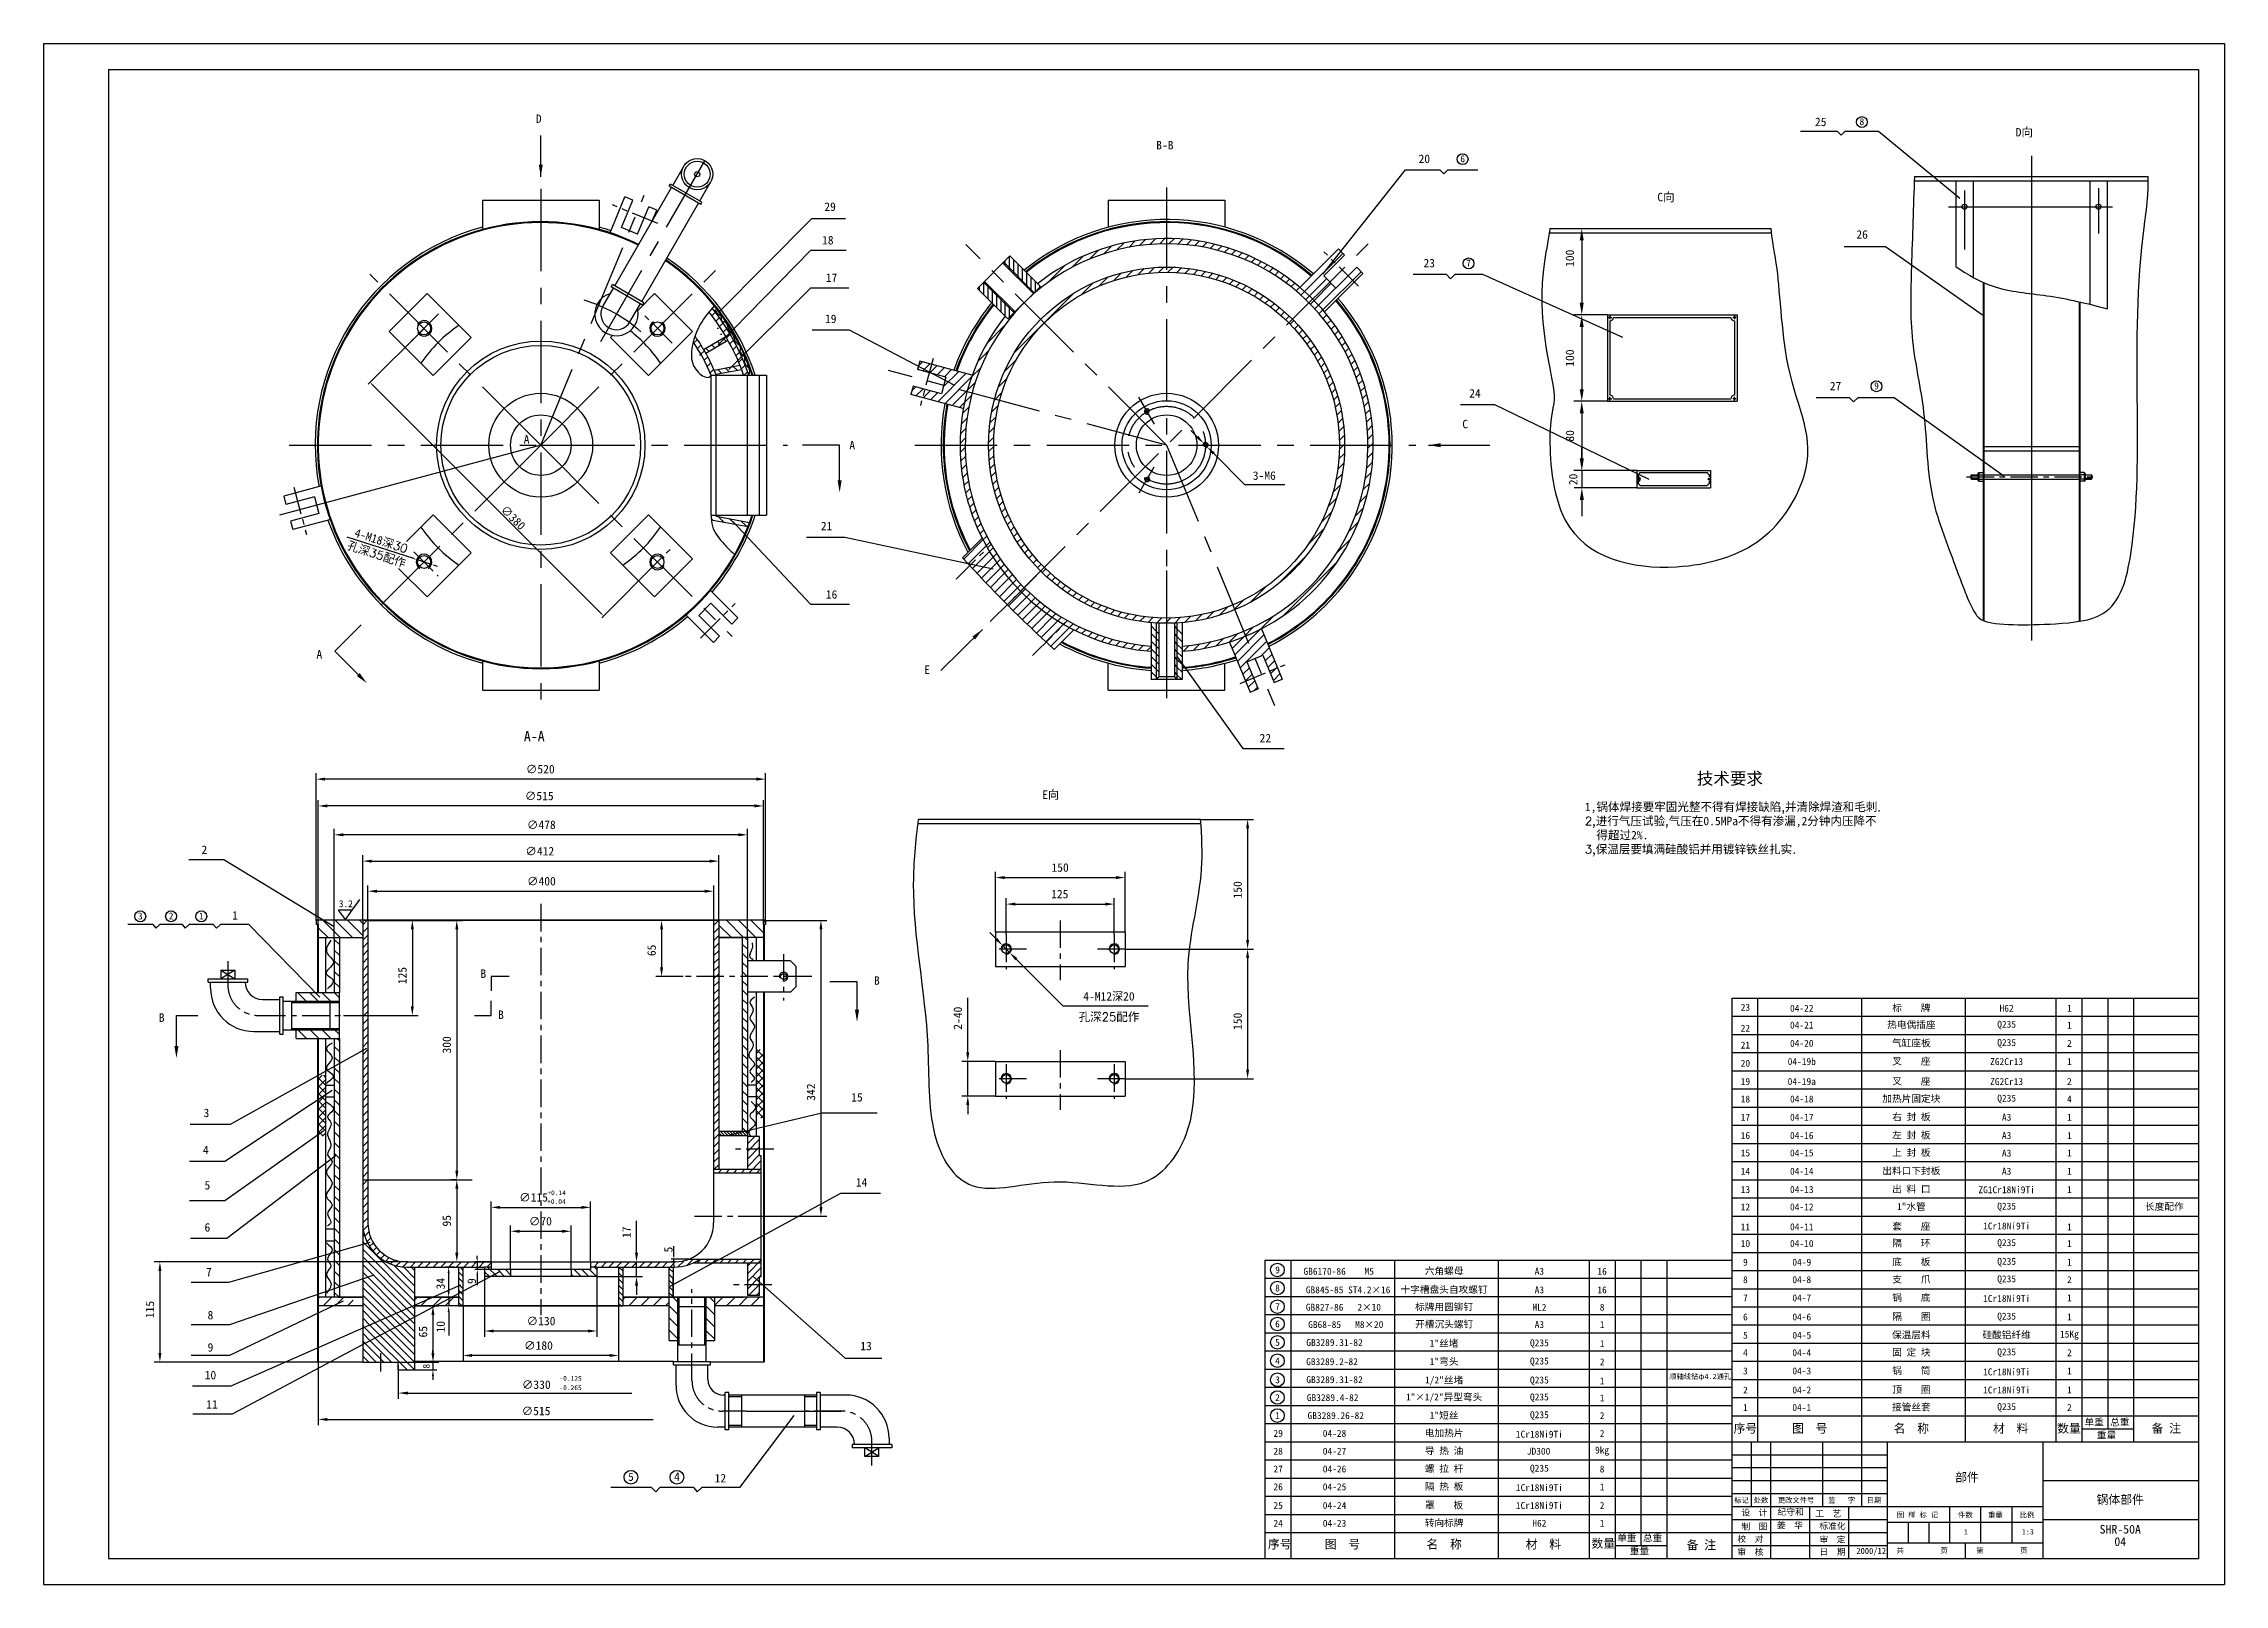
# Model space of a CAD drawing. Extents: x -1127 to 1396, y -761 to 1021.
import ezdxf

# ---------------------------------------------------------------- set-up
doc = ezdxf.new("R2010")
doc.units = 0
doc.header["$MEASUREMENT"] = 0
doc.linetypes.add('CENTER', pattern=[50.8, 31.75, -6.35, 6.35, -6.35])
doc.layers.get('0').update_dxf_attribs({"linetype": 'CONTINUOUS'})
doc.layers.get('DEFPOINTS').update_dxf_attribs({"linetype": 'CONTINUOUS'})
doc.layers.add('PART', color=3, linetype='CONTINUOUS')
doc.layers.add('SMPEN_THICK', color=7, linetype='CONTINUOUS')
doc.styles.get("Standard").update_dxf_attribs({"font": '', "height": 9.8})
doc.styles.get('Standard').set_extended_font_data('FangSong_GB2312')
doc.dimstyles.get("Standard").update_dxf_attribs({"dimscale": 5, "dimtxt": 4.5, "dimasz": 5.5, "dimexe": 4.25, "dimexo": 0.625, "dimgap": 2.2, "dimtad": 1, "dimdec": 4, "dimlfac": -1, "dimdsep": 46, "dimlunit": 6, "dimtxsty": 'Standard', "dimcen": 2.5, "dimclrd": 2, "dimclre": 2, "dimclrt": 2, "dimadec": 0, "dimazin": 0, "dimtfac": 1, "dimtdec": 4, "dimtmove": 0, "dimatfit": 3, "dimfxl": 1, "dimtolj": 1, "dimtzin": 0, "dimarcsym": 0})
pattern_1 = [(135, (-192.505, -38.808), (-7.07107, -7.07107), [])]

msp = doc.modelspace()

# ---------------------------------------------------------------- texts
for s, height, p in [('3.2', 8, (-785.91469, 22.43085)), ('+0.04', 5.5, (-544.88223, -320.8039)), ('+0.14', 5.5, (-544.64136, -310.65462)), ('-0.125', 5.5, (-530.61765, -525.26937)), ('-0.265', 5.5, (-530.63939, -536.07564))]:
    msp.add_text(s, height=height).set_placement(p)
at = {"color": 2}
msp.add_text('∅115', height=9.8, dxfattribs=at).set_placement((-577.23083, -318.10913))
at = {"color": 2, "linetype": 'ByBlock', "attachment_point": 5}
for s, insert, char_height in [('D', (-554.66366, 934.36247), 9.8), ('25', (928.57915, 930.64753), 9.8), ('8', (976.23248, 930.86586), 8), ('B-B', (169.80714, 903.74783), 9.8), ('D\\f宋体|b0|i0|c134|p2;向', (1164.15463, 918.12964), 9.8), ('20', (469.99311, 887.93413), 9.8), ('6', (514.3222, 887.91379), 8), ('29', (-217.4992, 832.49112), 9.8), ('C\\f宋体|b0|i0|c134|p2;向', (749.54674, 843.15243), 9.8), ('18', (-220.1396, 793.76691), 9.8), ('26', (976.46589, 800.42139), 9.8), ('23', (475.64031, 767.27186), 9.8), ('7', (521.17896, 767.3777), 8), ('17', (-215.80687, 750.4645), 9.8), ('19', (-216.75493, 702.83186), 9.8), ('24', (528.59886, 616.7803), 9.8), ('27', (945.70395, 625.13977), 9.8), ('9', (993.13839, 625.31682), 8), ('C', (517.26643, 581.14236), 9.8), ('A', (-568.62899, 563.56257), 9.8), ('A', (-191.91926, 556.70174), 9.8), ('3-M6', (284.82601, 521.52706), 9.8), ('21', (-221.58385, 463.22521), 9.8), ('16', (-215.80687, 384.08542), 9.8), ('A', (-808.40226, 314.88369), 9.8), ('E', (-105.31709, 297.04458), 9.8), ('A-A', (-559.7797, 220.19428), 11.8), ('22', (285.99249, 217.92462), 9.8), ('E\\fTxt|b0|i0|c134|p2;向', (37.57649, 152.06933), 9.8), ('2', (-941.51718, 88.77507), 9.8), ('3', (-1015.60118, 12.17641), 8), ('2', (-979.89235, 12.28947), 8), ('1', (-945.01838, 12.17641), 7.84), ('1', (-905.86119, 12.95821), 9.8), ('B', (-618.67111, -54.47577), 9.8), ('B', (-163.38881, -62.46066), 9.8), ('4-M12\\fTxt|b0|i0|c134|p2;深20', (105.10712, -81.15769), 9.8), ('B', (-990.7721, -105.3419), 9.8), ('B', (-598.313, -101.95083), 9.8), ('\\f宋体|b0|i0|c134|p2;孔深\\Ftxt.shx;25\\f宋体|b0|i0|c134|p2;配作', (105.10712, -105.02618), 9.8), ('\\f仿宋_GB2312|b0|i0|c134|p49;23', (841.44703, -93.48422), 8), ('\\f仿宋_GB2312|b0|i0|c134|p49;04-22', (906.66887, -94.53217), 8), ('\\f仿宋_GB2312|b0|i0|c134|p49;标    牌', (1033.43809, -94.53217), 8), ('\\f仿宋_GB2312|b0|i0|c134|p49;H62', (1143.67219, -94.53217), 8), ('\\f仿宋_GB2312|b0|i0|c134|p49;1', (1216.24296, -94.53217), 8), ('\\f仿宋_GB2312|b0|i0|c134|p49;22', (841.44703, -117.58689), 8), ('\\f仿宋_GB2312|b0|i0|c134|p49;04-21', (906.66887, -113.99312), 8), ('\\f仿宋_GB2312|b0|i0|c134|p49;热电偶插座', (1033.43809, -113.99312), 8), ('\\f仿宋_GB2312|b0|i0|c134|p49;Q235', (1143.67219, -113.99312), 8), ('\\f仿宋_GB2312|b0|i0|c134|p49;1', (1216.24296, -113.99312), 8), ('\\f仿宋_GB2312|b0|i0|c134|p49;21', (841.44703, -137.04784), 8), ('\\f仿宋_GB2312|b0|i0|c134|p49;04-20', (906.66887, -135.10903), 8), ('\\f仿宋_GB2312|b0|i0|c134|p49;气缸座板', (1033.43809, -135.10903), 8), ('\\f仿宋_GB2312|b0|i0|c134|p49;叉    座', (1033.43809, -156.22495), 8), ('\\f仿宋_GB2312|b0|i0|c134|p49;Q235', (1143.67219, -135.10903), 8), ('\\f仿宋_GB2312|b0|i0|c134|p49;2', (1216.24296, -135.10903), 8), ('\\f仿宋_GB2312|b0|i0|c134|p49;20', (841.44703, -158.16376), 8), ('\\f仿宋_GB2312|b0|i0|c134|p49;19', (841.44703, -179.27968), 8), ('\\f仿宋_GB2312|b0|i0|c134|p49;04-19b', (906.66887, -156.22495), 8), ('\\f仿宋_GB2312|b0|i0|c134|p49;04-19a', (906.66887, -179.27968), 8), ('\\f仿宋_GB2312|b0|i0|c134|p49;叉    座', (1033.43809, -179.27968), 8), ('\\f仿宋_GB2312|b0|i0|c134|p49;ZG2Cr13', (1143.67219, -156.22495), 8), ('\\f仿宋_GB2312|b0|i0|c134|p49;ZG2Cr13', (1143.67219, -179.27968), 8), ('\\f仿宋_GB2312|b0|i0|c134|p49;2', (1216.24296, -179.27968), 8), ('\\f仿宋_GB2312|b0|i0|c134|p49;1', (1216.24296, -156.22495), 8), ('15', (-186.36976, -197.5273), 9.8), ('\\f仿宋_GB2312|b0|i0|c134|p49;18', (841.44703, -199.47751), 8), ('\\f仿宋_GB2312|b0|i0|c134|p49;04-18', (906.66887, -199.47751), 8), ('\\f仿宋_GB2312|b0|i0|c134|p49;加热片固定块', (1033.43809, -199.47751), 8), ('\\f仿宋_GB2312|b0|i0|c134|p49;Q235', (1143.67219, -199.47751), 8), ('\\f仿宋_GB2312|b0|i0|c134|p49;4', (1216.24296, -199.47751), 8), ('3', (-939.07172, -215.59036), 9.8), ('\\f仿宋_GB2312|b0|i0|c134|p49;17', (841.44703, -220.59343), 8), ('\\f仿宋_GB2312|b0|i0|c134|p49;04-17', (906.66887, -220.59343), 8), ('\\f仿宋_GB2312|b0|i0|c134|p49;右 封 板', (1033.43809, -220.59343), 8), ('\\f仿宋_GB2312|b0|i0|c134|p49;A3', (1143.67219, -220.59343), 8), ('\\f仿宋_GB2312|b0|i0|c134|p49;1', (1216.24296, -220.59343), 8), ('\\f仿宋_GB2312|b0|i0|c134|p49;16', (841.44703, -241.70935), 8), ('\\f仿宋_GB2312|b0|i0|c134|p49;04-16', (906.66887, -241.70935), 8), ('\\f仿宋_GB2312|b0|i0|c134|p49;左 封 板', (1033.43809, -241.70935), 8), ('\\f仿宋_GB2312|b0|i0|c134|p49;A3', (1143.67219, -241.70935), 8), ('\\f仿宋_GB2312|b0|i0|c134|p49;1', (1216.24296, -241.70935), 8), ('4', (-939.73624, -258.30832), 9.8), ('\\f仿宋_GB2312|b0|i0|c134|p49;15', (841.44703, -261.90718), 8), ('\\f仿宋_GB2312|b0|i0|c134|p49;04-15', (906.66887, -261.90718), 8), ('\\f仿宋_GB2312|b0|i0|c134|p49;出料口下封板', (1033.43809, -283.0231), 8), ('\\f仿宋_GB2312|b0|i0|c134|p49;上 封 板', (1033.43809, -261.90718), 8), ('\\f仿宋_GB2312|b0|i0|c134|p49;A3', (1143.67219, -262.06426), 8), ('\\f仿宋_GB2312|b0|i0|c134|p49;1', (1216.24296, -261.90718), 8), ('5', (-937.95531, -299.24636), 9.8), ('14', (-181.13575, -295.87012), 9.8), ('\\f仿宋_GB2312|b0|i0|c134|p49;14', (841.44703, -283.0231), 8), ('\\f仿宋_GB2312|b0|i0|c134|p49;13', (841.44703, -304.13902), 8), ('\\f仿宋_GB2312|b0|i0|c134|p49;04-14', (906.66887, -283.0231), 8), ('\\f仿宋_GB2312|b0|i0|c134|p49;04-13', (906.66887, -304.13902), 8), ('\\f仿宋_GB2312|b0|i0|c134|p49;出 料 口', (1033.43809, -304.13902), 8), ('\\f仿宋_GB2312|b0|i0|c134|p49;ZG1Cr18Ni9Ti', (1143.67219, -304.44442), 8), ('\\f仿宋_GB2312|b0|i0|c134|p49;A3', (1143.67219, -283.0231), 8), ('\\f仿宋_GB2312|b0|i0|c134|p49;1', (1216.24296, -283.0231), 8), ('\\f仿宋_GB2312|b0|i0|c134|p49;1', (1216.24296, -304.13902), 8), ('\\f仿宋_GB2312|b0|i0|c134|p49;12', (841.44703, -324.33686), 8), ('\\f仿宋_GB2312|b0|i0|c134|p49;04-12', (906.66887, -324.33686), 8), ('\\f仿宋_GB2312|b0|i0|c134|p49;1"水管', (1033.43809, -324.33686), 8), ('\\f仿宋_GB2312|b0|i0|c134|p49;Q235', (1143.67219, -324.33686), 8), ('\\f仿宋_GB2312|b0|i0|c134|p49;长度配作', (1326.1202, -324.33686), 8), ('6', (-937.95531, -347.96431), 9.8), ('\\f仿宋_GB2312|b0|i0|c134|p49;11', (841.44703, -347.28894), 8), ('\\f仿宋_GB2312|b0|i0|c134|p49;04-11', (906.66887, -347.28894), 8), ('\\f仿宋_GB2312|b0|i0|c134|p49;套    座', (1033.43809, -347.28894), 8), ('\\f仿宋_GB2312|b0|i0|c134|p49;1Cr18Ni9Ti', (1143.67219, -346.3621), 8), ('\\f仿宋_GB2312|b0|i0|c134|p49;1', (1216.24296, -347.28894), 8), ('\\f仿宋_GB2312|b0|i0|c134|p49;10', (841.44703, -366.56869), 8), ('\\f仿宋_GB2312|b0|i0|c134|p49;04-10', (906.66887, -366.56869), 8), ('\\f仿宋_GB2312|b0|i0|c134|p49;隔    环', (1033.43809, -366.56869), 8), ('\\f仿宋_GB2312|b0|i0|c134|p49;Q235', (1143.67219, -366.56869), 8), ('\\f仿宋_GB2312|b0|i0|c134|p49;1', (1216.24296, -366.56869), 8), ('7', (-936.17437, -399.58184), 9.8), ('\\f仿宋_GB2312|b0|i0|c134|p49;9', (300.11996, -397.20629), 8), ('\\f仿宋_GB2312|b0|i0|c134|p49;GB6170-86', (354.63074, -398.7539), 8), ('\\f仿宋_GB2312|b0|i0|c134|p49;M5', (406.25175, -398.7539), 8), ('\\f仿宋_GB2312|b0|i0|c134|p49;六角螺母', (492.87129, -398.7539), 8), ('\\f仿宋_GB2312|b0|i0|c134|p49;A3', (603.10539, -398.7539), 8), ('\\f仿宋_GB2312|b0|i0|c134|p49;16', (675.67617, -398.7539), 8), ('\\f仿宋_GB2312|b0|i0|c134|p49;9', (841.44703, -388.2282), 8), ('\\f仿宋_GB2312|b0|i0|c134|p49;04-9', (906.66887, -388.2282), 8), ('\\f仿宋_GB2312|b0|i0|c134|p49;底    板', (1033.43809, -388.2282), 8), ('\\f仿宋_GB2312|b0|i0|c134|p49;支    爪', (1033.43809, -408.42604), 8), ('\\f仿宋_GB2312|b0|i0|c134|p49;Q235', (1143.67219, -388.2282), 8), ('\\f仿宋_GB2312|b0|i0|c134|p49;Q235', (1143.67219, -408.42604), 8), ('\\f仿宋_GB2312|b0|i0|c134|p49;1', (1216.24296, -388.2282), 8), ('\\f仿宋_GB2312|b0|i0|c134|p49;8', (300.11996, -418.08836), 8), ('\\f仿宋_GB2312|b0|i0|c134|p49;GB845-85', (354.63074, -420.25016), 8), ('\\f仿宋_GB2312|b0|i0|c134|p49;ST4.2×16', (406.25175, -420.25016), 8), ('\\f仿宋_GB2312|b0|i0|c134|p49;十字槽盘头自攻螺钉', (492.87129, -420.25016), 8), ('\\f仿宋_GB2312|b0|i0|c134|p49;A3', (603.10539, -420.25016), 8), ('\\f仿宋_GB2312|b0|i0|c134|p49;16', (675.67617, -420.25016), 8), ('\\f仿宋_GB2312|b0|i0|c134|p49;8', (841.44703, -408.42604), 8), ('\\f仿宋_GB2312|b0|i0|c134|p49;7', (841.44703, -429.54196), 8), ('\\f仿宋_GB2312|b0|i0|c134|p49;04-8', (906.66887, -408.42604), 8), ('\\f仿宋_GB2312|b0|i0|c134|p49;04-7', (906.66887, -429.54196), 8), ('\\f仿宋_GB2312|b0|i0|c134|p49;锅    底', (1033.43809, -429.54196), 8), ('\\f仿宋_GB2312|b0|i0|c134|p49;1Cr18Ni9Ti', (1143.67219, -430.19748), 8), ('\\f仿宋_GB2312|b0|i0|c134|p49;2', (1216.24296, -408.42604), 8), ('\\f仿宋_GB2312|b0|i0|c134|p49;1', (1216.24296, -429.54196), 8), ('8', (-934.39343, -449.41946), 9.8), ('\\f仿宋_GB2312|b0|i0|c134|p49;7', (300.11996, -439.58461), 8), ('\\f仿宋_GB2312|b0|i0|c134|p49;GB827-86', (354.63074, -440.31332), 8), ('\\f仿宋_GB2312|b0|i0|c134|p49;2×10', (406.25175, -440.31332), 8), ('\\f仿宋_GB2312|b0|i0|c134|p49;标牌用圆铆钉', (492.87129, -440.31332), 8), ('\\f仿宋_GB2312|b0|i0|c134|p49;ML2', (603.10539, -440.31332), 8), ('\\f仿宋_GB2312|b0|i0|c134|p49;8', (675.67617, -440.31332), 8), ('\\f仿宋_GB2312|b0|i0|c134|p49;6', (841.44703, -451.57596), 8), ('\\f仿宋_GB2312|b0|i0|c134|p49;04-6', (906.66887, -451.57596), 8), ('\\f仿宋_GB2312|b0|i0|c134|p49;隔    圈', (1033.43809, -451.57596), 8), ('\\f仿宋_GB2312|b0|i0|c134|p49;Q235', (1143.67219, -451.57596), 8), ('\\f仿宋_GB2312|b0|i0|c134|p49;1', (1216.24296, -451.57596), 8), ('\\f仿宋_GB2312|b0|i0|c134|p49;5', (300.11996, -480.9232), 8), ('\\f仿宋_GB2312|b0|i0|c134|p49;6', (300.11996, -459.64778), 8), ('\\f仿宋_GB2312|b0|i0|c134|p49;GB3289.31-82', (366.10207, -481.09307), 8), ('\\f仿宋_GB2312|b0|i0|c134|p49;GB68-85', (354.63074, -460.37418), 8), ('\\f仿宋_GB2312|b0|i0|c134|p49;M8×20', (406.25175, -460.37418), 8), ('\\f仿宋_GB2312|b0|i0|c134|p49;开槽沉头螺钉', (492.87129, -460.37418), 8), ('\\f仿宋_GB2312|b0|i0|c134|p49;1"丝堵', (492.87129, -482.45051), 8), ('\\f仿宋_GB2312|b0|i0|c134|p49;Q235', (603.10539, -482.45051), 8), ('\\f仿宋_GB2312|b0|i0|c134|p49;A3', (603.10539, -460.37418), 8), ('\\f仿宋_GB2312|b0|i0|c134|p49;1', (675.67617, -460.37418), 8), ('\\f仿宋_GB2312|b0|i0|c134|p49;1', (675.67617, -482.45051), 8), ('\\f仿宋_GB2312|b0|i0|c134|p49;5', (841.44703, -472.69187), 8), ('\\f仿宋_GB2312|b0|i0|c134|p49;04-5', (906.66887, -472.69187), 8), ('\\f仿宋_GB2312|b0|i0|c134|p49;保温层料', (1033.43809, -472.69187), 8), ('\\f仿宋_GB2312|b0|i0|c134|p49;硅酸铝纤维', (1143.67219, -472.69187), 8), ('\\f仿宋_GB2312|b0|i0|c134|p49;15Kg', (1216.24296, -472.69187), 8), ('9', (-934.39343, -486.79767), 9.8), ('13', (-175.90173, -485.23237), 9.8), ('\\f仿宋_GB2312|b0|i0|c134|p49;4', (300.11996, -502.19863), 8), ('\\f仿宋_GB2312|b0|i0|c134|p49;GB3289.2-82', (363.23425, -503.30585), 8), ('\\f仿宋_GB2312|b0|i0|c134|p49;1"弯头', (492.87129, -503.49431), 8), ('\\f仿宋_GB2312|b0|i0|c134|p49;Q235', (603.10539, -503.49431), 8), ('\\f仿宋_GB2312|b0|i0|c134|p49;2', (675.67617, -503.49431), 8), ('\\f仿宋_GB2312|b0|i0|c134|p49;4', (841.44703, -492.88971), 8), ('\\f仿宋_GB2312|b0|i0|c134|p49;04-4', (906.66887, -492.88971), 8), ('\\f仿宋_GB2312|b0|i0|c134|p49;固 定 块', (1033.43809, -492.88971), 8), ('\\f仿宋_GB2312|b0|i0|c134|p49;Q235', (1143.67219, -492.88971), 8), ('\\f仿宋_GB2312|b0|i0|c134|p49;2', (1216.24296, -492.88971), 8), ('10', (-934.39343, -518.83614), 9.8), ('\\f仿宋_GB2312|b0|i0|c134|p49;3', (300.11996, -524.23389), 8), ('\\f仿宋_GB2312|b0|i0|c134|p49;GB3289.31-82', (366.10207, -524.08556), 8), ('\\f仿宋_GB2312|b0|i0|c134|p49;1/2"丝堵', (492.87129, -525.44301), 8), ('{\\fFangSong_GB2312|b0|i0|c134|p49;Q235}', (603.10539, -525.44301), 8), ('\\f仿宋_GB2312|b0|i0|c134|p49;1', (675.67617, -525.44301), 8), ('\\f仿宋_GB2312|b0|i0|c134|p49;3', (841.44703, -514.00563), 8), ('\\f仿宋_GB2312|b0|i0|c134|p49;04-3', (906.66887, -514.00563), 8), ('\\f仿宋_GB2312|b0|i0|c134|p49;锅    筒', (1033.43809, -514.00563), 8), ('\\f仿宋_GB2312|b0|i0|c134|p49;1Cr18Ni9Ti', (1143.67219, -515.08079), 8), ('\\f仿宋_GB2312|b0|i0|c134|p49;1', (1216.24296, -514.00563), 8), ('11', (-932.61249, -552.65452), 9.8), ('\\f仿宋_GB2312|b0|i0|c134|p49;2', (300.11996, -544.74947), 8), ('\\f仿宋_GB2312|b0|i0|c134|p49;GB3289.4-82', (363.9512, -544.86527), 8), ('\\f仿宋_GB2312|b0|i0|c134|p49;1"×1/2"异型弯头', (492.87129, -545.05373), 8), ('\\f仿宋_GB2312|b0|i0|c134|p49;Q235', (603.10539, -545.05373), 8), ('\\f仿宋_GB2312|b0|i0|c134|p49;1', (675.67617, -545.05373), 8), ('\\f仿宋_GB2312|b0|i0|c134|p49;2', (841.44703, -536.03963), 8), ('\\f仿宋_GB2312|b0|i0|c134|p49;1', (841.44703, -556.23746), 8), ('\\f仿宋_GB2312|b0|i0|c134|p49;04-2', (906.66887, -536.03963), 8), ('\\f仿宋_GB2312|b0|i0|c134|p49;04-1', (906.66887, -556.23746), 8), ('\\f仿宋_GB2312|b0|i0|c134|p49;接管丝套', (1033.43809, -556.23746), 8), ('\\f仿宋_GB2312|b0|i0|c134|p49;顶    圈', (1033.43809, -536.03963), 8), ('\\f仿宋_GB2312|b0|i0|c134|p49;1Cr18Ni9Ti', (1143.67219, -536.03963), 8), ('\\f仿宋_GB2312|b0|i0|c134|p49;Q235', (1143.67219, -556.23746), 8), ('\\f仿宋_GB2312|b0|i0|c134|p49;2', (1216.24296, -556.23746), 8), ('\\f仿宋_GB2312|b0|i0|c134|p49;1', (1216.24296, -536.03963), 8), ('\\f仿宋_GB2312|b0|i0|c134|p49;1', (300.11996, -565.64498), 8), ('\\f仿宋_GB2312|b0|i0|c134|p49;GB3289.26-82', (367.53599, -565.64498), 8), ('\\f仿宋_GB2312|b0|i0|c134|p49;1"短丝', (492.87129, -565.64498), 8), ('\\f仿宋_GB2312|b0|i0|c134|p49;Q235', (603.10539, -565.64498), 8), ('\\f仿宋_GB2312|b0|i0|c134|p49;2', (675.67617, -565.64498), 8), ('\\f仿宋_GB2312|b0|i0|c134|p49;序号', (841.44703, -581.02572), 10), ('\\f仿宋_GB2312|b0|i0|c134|p49;图  号', (915.85504, -581.02572), 10), ('\\f仿宋_GB2312|b0|i0|c134|p49;名  称', (1033.43808, -581.02572), 10), ('\\f仿宋_GB2312|b0|i0|c134|p49;材  料 ', (1148.26526, -581.02572), 10), ('\\f仿宋_GB2312|b0|i0|c134|p49;数量', (1215.78512, -581.02572), 10), ('\\f仿宋_GB2312|b0|i0|c134|p49;单重', (1244.85745, -573.62496), 8), ('\\f仿宋_GB2312|b0|i0|c134|p49;总重', (1274.61652, -573.62496), 8), ('\\f仿宋_GB2312|b0|i0|c134|p49;备 注', (1328.31429, -581.02572), 10), ('\\f仿宋_GB2312|b0|i0|c134|p49;29', (300.88023, -586.23624), 8), ('\\f仿宋_GB2312|b0|i0|c134|p49;28', (300.88023, -606.82749), 8), ('\\f仿宋_GB2312|b0|i0|c134|p49;04-28', (366.10207, -586.23624), 8), ('\\f仿宋_GB2312|b0|i0|c134|p49;04-27', (366.10207, -606.82749), 8), ('\\f仿宋_GB2312|b0|i0|c134|p49;导 热 油', (492.87129, -606.82749), 8), ('\\f仿宋_GB2312|b0|i0|c134|p49;电加热片', (492.87129, -586.23624), 8), ('\\f仿宋_GB2312|b0|i0|c134|p49;1Cr18Ni9Ti', (603.10539, -587.21677), 8), ('\\f仿宋_GB2312|b0|i0|c134|p49;JD300', (602.17103, -606.82219), 8), ('\\f仿宋_GB2312|b0|i0|c134|p49;9kg', (675.67617, -606.82749), 8), ('{\\f仿宋_GB2312|b0|i0|c134|p49;2}', (675.67617, -586.23624), 8), ('\\f仿宋_GB2312|b0|i0|c134|p49;重量', (1259.27915, -588.49585), 8), ('\\f仿宋_GB2312|b0|i0|c134|p49;27', (300.88023, -627.41875), 8), ('\\f仿宋_GB2312|b0|i0|c134|p49;04-26', (366.10207, -627.41875), 8), ('\\f仿宋_GB2312|b0|i0|c134|p49;螺 拉 杆', (492.87129, -627.41875), 8), ('\\f仿宋_GB2312|b0|i0|c134|p49;Q235', (603.10539, -627.41875), 8), ('\\f仿宋_GB2312|b0|i0|c134|p49;8', (675.67617, -627.41875), 8), ('\\f仿宋_GB2312|b0|i0|c134|p49;部件', (1097.81098, -637.57533), 10.032), ('5', (-447.9137, -636.43325), 9.5), ('4', (-394.70033, -636.43325), 10), ('12', (-344.43685, -637.97761), 9.8), ('\\f仿宋_GB2312|b0|i0|c134|p49;26', (300.88023, -648.01), 8), ('\\f仿宋_GB2312|b0|i0|c134|p49;04-25', (366.10207, -648.01), 8), ('\\f仿宋_GB2312|b0|i0|c134|p49;隔 热 板', (492.87129, -648.01), 8), ('\\f仿宋_GB2312|b0|i0|c134|p49;1Cr18Ni9Ti', (603.10539, -648.99054), 8), ('\\f仿宋_GB2312|b0|i0|c134|p49;1', (675.67617, -648.01), 8), ('\\f仿宋_GB2312|b0|i0|c134|p49;25', (300.88023, -669.5818), 8), ('\\f仿宋_GB2312|b0|i0|c134|p49;04-24', (366.10207, -669.5818), 8), ('\\f仿宋_GB2312|b0|i0|c134|p49;罩    板', (492.87129, -669.5818), 8), ('\\f仿宋_GB2312|b0|i0|c134|p49;1Cr18Ni9Ti', (603.10539, -669.5818), 8), ('\\f仿宋_GB2312|b0|i0|c134|p49;2', (675.67617, -669.5818), 8), ('\\f仿宋_GB2312|b0|i0|c134|p49;标记', (836.88033, -663.77196), 6.0192), ('\\f仿宋_GB2312|b0|i0|c134|p49;设  计 ', (851.82949, -678.23802), 7.22304), ('\\f仿宋_GB2312|b0|i0|c134|p49;处数', (859.4826, -663.77196), 6.0192), ('\\f仿宋_GB2312|b0|i0|c134|p49;纪守和', (893.83341, -677.32564), 7.22304), ('\\f仿宋_GB2312|b0|i0|c134|p49;更改文件号', (900.02295, -663.77196), 6.0192), ('\\f仿宋_GB2312|b0|i0|c134|p49;工  艺', (937.28939, -679.28084), 7.22304), ('\\f仿宋_GB2312|b0|i0|c134|p49;签   字', (952.88339, -663.77196), 6.0192), ('\\f仿宋_GB2312|b0|i0|c134|p49;日期', (990.19663, -663.77196), 6.0192), ('\\f仿宋_GB2312|b0|i0|c134|p49;图 样 标 记', (1040.61738, -680.72001), 6.0192), ('\\f仿宋_GB2312|b0|i0|c134|p49;件数', (1095.90092, -680.79975), 6.0192), ('\\f仿宋_GB2312|b0|i0|c134|p49;重量', (1130.56903, -680.79975), 6.0192), ('\\f仿宋_GB2312|b0|i0|c134|p49;比例', (1167.26058, -680.79975), 6.0192), ('\\f仿宋_GB2312|b0|i0|c134|p49;锅体部件', (1275.10415, -663.28167), 10.032), ('\\f仿宋_GB2312|b0|i0|c134|p49;24', (300.88023, -690.17305), 8), ('\\f仿宋_GB2312|b0|i0|c134|p49;04-23', (366.10207, -690.17305), 8), ('\\f仿宋_GB2312|b0|i0|c134|p49;转向标牌', (492.87129, -690.17305), 8), ('\\f仿宋_GB2312|b0|i0|c134|p49;H62', (603.10539, -690.17305), 8), ('\\f仿宋_GB2312|b0|i0|c134|p49;1', (675.67617, -690.17305), 8), ('\\f仿宋_GB2312|b0|i0|c134|p49;单重', (704.29065, -707.56055), 8), ('\\f仿宋_GB2312|b0|i0|c134|p49;总重', (734.04973, -707.56055), 8), ('\\f仿宋_GB2312|b0|i0|c134|p49;校  对', (847.24308, -708.64513), 7.22304), ('\\f仿宋_GB2312|b0|i0|c134|p49;制  图 ', (851.82949, -694.38924), 7.22304), ('\\f仿宋_GB2312|b0|i0|c134|p49;姜  华', (892.92028, -692.83599), 7.22304), ('\\f仿宋_GB2312|b0|i0|c134|p49;标准化 ', (942.22485, -693.73585), 7.22304), ('\\f仿宋_GB2312|b0|i0|c134|p49;审  定 ', (942.22485, -709.27715), 7.22304), ('\\f仿宋_GB2312|b0|i0|c134|p49;1', (1096.52703, -700.07951), 6.0192), ('\\f仿宋_GB2312|b0|i0|c134|p49;1:3', (1168.1792, -700.07951), 6.0192), ('\\f仿宋_GB2312|b0|i0|c134|p49;SHR-50A', (1275.10415, -697.15525), 10.032), ('\\f仿宋_GB2312|b0|i0|c134|p49;序号', (302.68939, -714.96131), 10), ('\\f仿宋_GB2312|b0|i0|c134|p49;图  号', (375.28824, -714.96131), 10), ('\\f仿宋_GB2312|b0|i0|c134|p49;名  称', (492.87128, -714.96131), 10), ('\\f仿宋_GB2312|b0|i0|c134|p49;材  料 ', (607.69847, -714.96131), 10), ('\\f仿宋_GB2312|b0|i0|c134|p49;数量', (677.02748, -714.05725), 10), ('\\f仿宋_GB2312|b0|i0|c134|p49;重量', (718.71235, -722.43143), 8), ('\\f仿宋_GB2312|b0|i0|c134|p49;备 注', (790.46123, -715.86536), 10), ('\\f仿宋_GB2312|b0|i0|c134|p49;审  核', (847.24308, -723.79331), 7.22304), ('\\f仿宋_GB2312|b0|i0|c134|p49;日  期 ', (942.22485, -723.56679), 7.22304), ('\\f仿宋_GB2312|b0|i0|c134|p49;2000/12', (986.97251, -722.94432), 7.22304), ('\\f仿宋_GB2312|b0|i0|c134|p49;共         页', (1045.91307, -721.92262), 6.0192), ('\\f仿宋_GB2312|b0|i0|c134|p49;第         页', (1138.20932, -721.92262), 6.0192), ('\\f仿宋_GB2312|b0|i0|c134|p49;04', (1275.10415, -711.49396), 10.032)]:
    msp.add_mtext(s, dxfattribs=dict(at, insert=insert, char_height=char_height))
at = {"insert": (642.30437, 517.13702), "char_height": 9.8, "attachment_point": 5, "rotation": 90}
msp.add_mtext('\\A1;20', dxfattribs=at)
at = {"color": 2, "linetype": 'ByBlock'}
for s, insert, char_height, attachment_point, rotation in [('\\A1;4-M18\\f宋体|b0|i0|c134|p2;深\\Ftxt.shx;30', (-736.97608, 445.70756), 9.8, 5, 342.01499171), ('\\f宋体|b0|i0|c134|p2;孔深\\Ftxt.shx;35\\f宋体|b0|i0|c134|p2;配作', (-742.31328, 430.11941), 9.8, 5, 342.015), ('\\A1;65', (-688.47555, -468.62166), 9.8, 5, 90), ('8', (-684.64892, -511.26605), 8, 4, 90)]:
    msp.add_mtext(s, dxfattribs=dict(at, insert=insert, char_height=char_height, attachment_point=attachment_point, rotation=rotation))
at = {"attachment_point": 1}
for s, insert, char_height, width in [('\\f宋体|b0|i0|c134|p2;技术要求', (785.29802, 178.2689), 14, 435.9007), ('1,\\f宋体|b0|i0|c134|p2;锅体焊接要牢固光整不得有焊接缺陷\\Ftxt.shx;,\\f宋体|b0|i0|c134|p2;并清除焊渣和毛刺\\Ftxt.shx;.\\P2,\\f宋体|b0|i0|c134|p2;进行气压试验\\Ftxt.shx;,\\f宋体|b0|i0|c134|p2;气压在0.5MPa不得有渗漏,2分钟内压降不\\P  得超过2%.\\P\\Ftxt.shx;3,\\f宋体|b0|i0|c134|p2;保温层要填满硅酸铝并用镀锌铁丝扎实\\Ftxt.shx;.', (655.75527, 143.32128), 9.8, 823.3681)]:
    msp.add_mtext(s, dxfattribs=dict(at, insert=insert, char_height=char_height, width=width))
at = {"color": 2, "char_height": 9.8, "attachment_point": 5}
for s, insert in [('∅330', (-557.46075, -529.89141)), ('\\A1;∅515', (-557.68352, -560.33665))]:
    msp.add_mtext(s, dxfattribs=dict(at, insert=insert))
at = {"layer": 'SMPEN_THICK', "insert": (753.36001, -517.30469), "char_height": 6, "width": 91.797599, "attachment_point": 1, "line_spacing_factor": 0.5}
msp.add_mtext('顺轴线钻φ4.2通孔', dxfattribs=at)

# ---------------------------------------------------------------- blocks, each defined once
blk = doc.blocks.new('*D87')
at = {"color": 2, "linetype": 'ByBlock', "transparency": 16777216}
for p, q in [((-26.2, -6), (-26.2, 63.4)), ((-15.7, 56.7), (113.3, 56.7)), ((123.8, -6), (123.8, 63.4))]:
    blk.add_line(p, q, dxfattribs=at)
for points in [[(-15.7, 58.4), (-15.7, 54.9), (-26.2, 56.7)], [(113.3, 58.4), (113.3, 54.9), (123.8, 56.7)]]:
    blk.add_solid(points, dxfattribs=at)
at = {"layer": 'DEFPOINTS', "color": 0, "linetype": 'ByBlock', "transparency": 16777216}
for p in [(123.8, 56.7), (-26.2, -6), (123.8, -6)]:
    blk.add_point(p, dxfattribs=at)
at = {"color": 2, "linetype": 'ByBlock', "transparency": 16777216, "insert": (48.6, 68.2), "char_height": 9.8, "attachment_point": 5}
blk.add_mtext('\\A1;150', dxfattribs=at)
blk = doc.blocks.new('*D88')
at = {"color": 2, "linetype": 'ByBlock', "transparency": 16777216}
for p, q in [((-13.7, -9.3), (-13.7, 32.7)), ((-3.2, 26), (100.8, 26)), ((111.3, -9.3), (111.3, 32.7))]:
    blk.add_line(p, q, dxfattribs=at)
for points in [[(-3.2, 27.7), (-3.2, 24.2), (-13.7, 26)], [(100.8, 27.7), (100.8, 24.2), (111.3, 26)]]:
    blk.add_solid(points, dxfattribs=at)
at = {"layer": 'DEFPOINTS', "color": 0, "linetype": 'ByBlock', "transparency": 16777216}
for p in [(111.3, 26), (-13.7, -9.3), (111.3, -9.3)]:
    blk.add_point(p, dxfattribs=at)
at = {"color": 2, "linetype": 'ByBlock', "transparency": 16777216, "insert": (48.2, 37.5), "char_height": 9.8, "attachment_point": 5}
blk.add_mtext('\\A1;125', dxfattribs=at)
blk = doc.blocks.new('*D89')
at = {"color": 2, "linetype": 'ByBlock', "transparency": 16777216}
for p, q in [((211.1, 124), (272.3, 124)), ((265.5, 113.5), (265.5, -15.5)), ((123.8, -26), (272.3, -26))]:
    blk.add_line(p, q, dxfattribs=at)
for points in [[(263.8, 113.5), (267.3, 113.5), (265.5, 124)], [(263.8, -15.5), (267.3, -15.5), (265.5, -26)]]:
    blk.add_solid(points, dxfattribs=at)
at = {"layer": 'DEFPOINTS', "color": 0, "linetype": 'ByBlock', "transparency": 16777216}
for p in [(211.1, 124), (123.8, -26), (265.5, -26)]:
    blk.add_point(p, dxfattribs=at)
at = {"color": 2, "linetype": 'ByBlock', "transparency": 16777216, "insert": (254, 42.5), "char_height": 9.8, "attachment_point": 5, "rotation": 90}
blk.add_mtext('\\A1;150', dxfattribs=at)
blk = doc.blocks.new('*D90')
at = {"color": 2, "linetype": 'ByBlock', "transparency": 16777216}
for p, q in [((123.8, -26), (272.3, -26)), ((265.5, -36.5), (265.5, -165.5)), ((123.8, -176), (272.3, -176))]:
    blk.add_line(p, q, dxfattribs=at)
for points in [[(263.8, -36.5), (267.3, -36.5), (265.5, -26)], [(263.8, -165.5), (267.3, -165.5), (265.5, -176)]]:
    blk.add_solid(points, dxfattribs=at)
at = {"layer": 'DEFPOINTS', "color": 0, "linetype": 'ByBlock', "transparency": 16777216}
for p in [(123.8, -26), (123.8, -176), (265.5, -176)]:
    blk.add_point(p, dxfattribs=at)
at = {"color": 2, "linetype": 'ByBlock', "transparency": 16777216, "insert": (254, -109.6), "char_height": 9.8, "attachment_point": 5, "rotation": 90}
blk.add_mtext('\\A1;150', dxfattribs=at)
blk = doc.blocks.new('*D91')
at = {"color": 2, "linetype": 'ByBlock', "transparency": 16777216}
for p, q in [((-58.2, -145.5), (-58.2, -82.3)), ((-26.2, -156), (-65, -156)), ((-58.2, -196), (-58.2, -156)), ((-26.2, -196), (-65, -196)), ((-58.2, -206.5), (-58.2, -217))]:
    blk.add_line(p, q, dxfattribs=at)
for points in [[(-60, -145.5), (-56.5, -145.5), (-58.2, -156)], [(-60, -206.5), (-56.5, -206.5), (-58.2, -196)]]:
    blk.add_solid(points, dxfattribs=at)
at = {"layer": 'DEFPOINTS', "color": 0, "linetype": 'ByBlock', "transparency": 16777216}
for p in [(-26.2, -156), (-58.2, -196), (-26.2, -196)]:
    blk.add_point(p, dxfattribs=at)
at = {"color": 2, "linetype": 'ByBlock', "transparency": 16777216, "insert": (-69.7, -106), "char_height": 9.8, "attachment_point": 5, "rotation": 90}
blk.add_mtext('\\A1;2-40', dxfattribs=at)
blk = doc.blocks.new('*D92')
at = {"color": 2, "linetype": 'ByBlock', "transparency": 16777216}
for p, q in [((615.3, 807.5), (661.1, 807.5)), ((652.1, 793.5), (652.1, 721.5)), ((681.7, 707.5), (643.1, 707.5))]:
    blk.add_line(p, q, dxfattribs=at)
for points in [[(649.8, 793.5), (654.4, 793.5), (652.1, 807.5)], [(649.8, 721.5), (654.4, 721.5), (652.1, 707.5)]]:
    blk.add_solid(points, dxfattribs=at)
at = {"layer": 'DEFPOINTS', "color": 0, "linetype": 'ByBlock', "transparency": 16777216}
for p in [(615.3, 807.5), (652.1, 707.5), (681.7, 707.5)]:
    blk.add_point(p, dxfattribs=at)
at = {"color": 2, "linetype": 'ByBlock', "transparency": 16777216, "insert": (638.4, 772.9), "char_height": 9.8, "attachment_point": 5, "rotation": 90}
blk.add_mtext('\\A1;100', dxfattribs=at)
blk = doc.blocks.new('*D93')
at = {"color": 2, "linetype": 'ByBlock', "transparency": 16777216}
for p, q in [((681.7, 707.5), (643.1, 707.5)), ((652.1, 693.5), (652.1, 621.5)), ((681.7, 607.5), (643.1, 607.5))]:
    blk.add_line(p, q, dxfattribs=at)
for points in [[(649.8, 693.5), (654.4, 693.5), (652.1, 707.5)], [(649.8, 621.5), (654.4, 621.5), (652.1, 607.5)]]:
    blk.add_solid(points, dxfattribs=at)
at = {"layer": 'DEFPOINTS', "color": 0, "linetype": 'ByBlock', "transparency": 16777216}
for p in [(681.7, 707.5), (652.1, 607.5), (681.7, 607.5)]:
    blk.add_point(p, dxfattribs=at)
at = {"color": 2, "linetype": 'ByBlock', "transparency": 16777216, "insert": (638.4, 657.5), "char_height": 9.8, "attachment_point": 5, "rotation": 90}
blk.add_mtext('\\A1;100', dxfattribs=at)
blk = doc.blocks.new('*D94')
at = {"color": 2, "linetype": 'ByBlock', "transparency": 16777216}
for p, q in [((681.7, 607.5), (643.1, 607.5)), ((652.1, 593.5), (652.1, 541.5)), ((715.9, 527.5), (643.1, 527.5))]:
    blk.add_line(p, q, dxfattribs=at)
for points in [[(649.8, 593.5), (654.4, 593.5), (652.1, 607.5)], [(649.8, 541.5), (654.4, 541.5), (652.1, 527.5)]]:
    blk.add_solid(points, dxfattribs=at)
at = {"layer": 'DEFPOINTS', "color": 0, "linetype": 'ByBlock', "transparency": 16777216}
for p in [(681.7, 607.5), (652.1, 527.5), (715.9, 527.5)]:
    blk.add_point(p, dxfattribs=at)
at = {"color": 2, "linetype": 'ByBlock', "transparency": 16777216, "insert": (638.4, 567.5), "char_height": 9.8, "attachment_point": 5, "rotation": 90}
blk.add_mtext('\\A1;80', dxfattribs=at)
blk = doc.blocks.new('*D96')
at = {"color": 2, "linetype": 'ByBlock', "transparency": 16777216}
for p, q in [((-752.2, 7.2), (-752.2, 47.6)), ((-741.7, 40.9), (-362.7, 40.9)), ((-352.2, 7.2), (-352.2, 47.6))]:
    blk.add_line(p, q, dxfattribs=at)
for points in [[(-741.7, 42.6), (-741.7, 39.1), (-752.2, 40.9)], [(-362.7, 42.6), (-362.7, 39.1), (-352.2, 40.9)]]:
    blk.add_solid(points, dxfattribs=at)
at = {"layer": 'DEFPOINTS', "color": 0, "linetype": 'ByBlock', "transparency": 16777216}
for p in [(-352.2, 40.9), (-752.2, 7.2), (-352.2, 7.2)]:
    blk.add_point(p, dxfattribs=at)
at = {"color": 2, "linetype": 'ByBlock', "transparency": 16777216, "insert": (-551.5, 52.4), "char_height": 9.8, "attachment_point": 5}
blk.add_mtext('\\A1;∅400', dxfattribs=at)
blk = doc.blocks.new('*D97')
at = {"color": 2, "linetype": 'ByBlock', "transparency": 16777216}
for p, q in [((-758.2, 7.2), (-758.2, 82.4)), ((-346.2, 7.2), (-346.2, 82.4)), ((-747.7, 75.7), (-356.7, 75.7))]:
    blk.add_line(p, q, dxfattribs=at)
for points in [[(-747.7, 77.4), (-747.7, 73.9), (-758.2, 75.7)], [(-356.7, 77.4), (-356.7, 73.9), (-346.2, 75.7)]]:
    blk.add_solid(points, dxfattribs=at)
at = {"layer": 'DEFPOINTS', "color": 0, "linetype": 'ByBlock', "transparency": 16777216}
for p in [(-346.2, 75.7), (-758.2, 7.2), (-346.2, 7.2)]:
    blk.add_point(p, dxfattribs=at)
at = {"color": 2, "linetype": 'ByBlock', "transparency": 16777216, "insert": (-553.4, 87.2), "char_height": 9.8, "attachment_point": 5}
blk.add_mtext('\\A1;∅412', dxfattribs=at)
blk = doc.blocks.new('*D98')
at = {"color": 2, "linetype": 'ByBlock', "transparency": 16777216}
for p, q in [((-791.2, -14.8), (-791.2, 112.9)), ((-323.7, 106.1), (-780.7, 106.1)), ((-313.2, -12.8), (-313.2, 112.9))]:
    blk.add_line(p, q, dxfattribs=at)
for points in [[(-780.7, 107.9), (-780.7, 104.4), (-791.2, 106.1)], [(-323.7, 107.9), (-323.7, 104.4), (-313.2, 106.1)]]:
    blk.add_solid(points, dxfattribs=at)
at = {"layer": 'DEFPOINTS', "color": 0, "linetype": 'ByBlock', "transparency": 16777216}
for p in [(-791.2, 106.1), (-791.2, -14.8), (-313.2, -12.8)]:
    blk.add_point(p, dxfattribs=at)
at = {"color": 2, "linetype": 'ByBlock', "transparency": 16777216, "insert": (-551.6, 117.6), "char_height": 9.8, "attachment_point": 5}
blk.add_mtext('\\A1;∅478', dxfattribs=at)
blk = doc.blocks.new('*D99')
at = {"color": 2, "linetype": 'ByBlock', "transparency": 16777216}
for p, q in [((-809.7, 2.2), (-809.7, 146.3)), ((-305.2, 139.5), (-799.2, 139.5)), ((-294.7, 2.2), (-294.7, 146.3))]:
    blk.add_line(p, q, dxfattribs=at)
for points in [[(-799.2, 141.3), (-799.2, 137.8), (-809.7, 139.5)], [(-305.2, 141.3), (-305.2, 137.8), (-294.7, 139.5)]]:
    blk.add_solid(points, dxfattribs=at)
at = {"layer": 'DEFPOINTS', "color": 0, "linetype": 'ByBlock', "transparency": 16777216}
for p in [(-809.7, 139.5), (-809.7, 2.2), (-294.7, 2.2)]:
    blk.add_point(p, dxfattribs=at)
at = {"color": 2, "linetype": 'ByBlock', "transparency": 16777216, "insert": (-554, 151), "char_height": 9.8, "attachment_point": 5}
blk.add_mtext('\\A1;∅515', dxfattribs=at)
blk = doc.blocks.new('*D100')
at = {"color": 2, "linetype": 'ByBlock', "transparency": 16777216}
for p, q in [((-812.2, 7.2), (-812.2, 177.3)), ((-292.2, 7.2), (-292.2, 177.3)), ((-302.7, 170.5), (-801.7, 170.5))]:
    blk.add_line(p, q, dxfattribs=at)
for points in [[(-801.7, 172.3), (-801.7, 168.8), (-812.2, 170.5)], [(-302.7, 172.3), (-302.7, 168.8), (-292.2, 170.5)]]:
    blk.add_solid(points, dxfattribs=at)
at = {"layer": 'DEFPOINTS', "color": 0, "linetype": 'ByBlock', "transparency": 16777216}
for p in [(-812.2, 170.5), (-812.2, 7.2), (-292.2, 7.2)]:
    blk.add_point(p, dxfattribs=at)
at = {"color": 2, "linetype": 'ByBlock', "transparency": 16777216, "insert": (-552.8, 182), "char_height": 9.8, "attachment_point": 5}
blk.add_mtext('\\A1;∅520', dxfattribs=at)
blk = doc.blocks.new('*D101')
at = {"color": 2, "linetype": 'ByBlock', "transparency": 16777216}
for p, q in [((-587.2, -396.8), (-587.2, -345.7)), ((-576.7, -352.4), (-527.7, -352.4)), ((-517.2, -396.8), (-517.2, -345.7))]:
    blk.add_line(p, q, dxfattribs=at)
for points in [[(-576.7, -350.7), (-576.7, -354.2), (-587.2, -352.4)], [(-527.7, -350.7), (-527.7, -354.2), (-517.2, -352.4)]]:
    blk.add_solid(points, dxfattribs=at)
at = {"layer": 'DEFPOINTS', "color": 0, "linetype": 'ByBlock', "transparency": 16777216}
for p in [(-517.2, -352.4), (-587.2, -396.8), (-517.2, -396.8)]:
    blk.add_point(p, dxfattribs=at)
at = {"color": 2, "linetype": 'ByBlock', "transparency": 16777216, "insert": (-552.7, -340.9), "char_height": 9.8, "attachment_point": 5}
blk.add_mtext('\\A1;∅70', dxfattribs=at)
blk = doc.blocks.new('*D102')
at = {"color": 2, "linetype": 'ByBlock', "transparency": 16777216}
for p, q in [((-642.2, -438.8), (-642.2, -502.8)), ((-462.2, -438.8), (-462.2, -502.8)), ((-472.7, -496.1), (-631.7, -496.1))]:
    blk.add_line(p, q, dxfattribs=at)
for points in [[(-631.7, -494.3), (-631.7, -497.8), (-642.2, -496.1)], [(-472.7, -494.3), (-472.7, -497.8), (-462.2, -496.1)]]:
    blk.add_solid(points, dxfattribs=at)
at = {"layer": 'DEFPOINTS', "color": 0, "linetype": 'ByBlock', "transparency": 16777216}
for p in [(-642.2, -438.8), (-462.2, -438.8), (-642.2, -496.1)]:
    blk.add_point(p, dxfattribs=at)
at = {"color": 2, "linetype": 'ByBlock', "transparency": 16777216, "insert": (-554.9, -484.6), "char_height": 9.8, "attachment_point": 5}
blk.add_mtext('\\A1;∅180', dxfattribs=at)
blk = doc.blocks.new('*D103')
at = {"color": 2, "linetype": 'ByBlock', "transparency": 16777216}
for p, q in [((-652.1, -393.8), (-663.3, -393.8)), ((-658.8, -400.8), (-658.8, -421.8)), ((-657.1, -428.8), (-663.3, -428.8))]:
    blk.add_line(p, q, dxfattribs=at)
for points in [[(-660, -400.8), (-657.6, -400.8), (-658.8, -393.8)], [(-660, -421.8), (-657.6, -421.8), (-658.8, -428.8)]]:
    blk.add_solid(points, dxfattribs=at)
at = {"layer": 'DEFPOINTS', "color": 0, "linetype": 'ByBlock', "transparency": 16777216}
for p in [(-652.1, -393.8), (-658.8, -428.8), (-657.1, -428.8)]:
    blk.add_point(p, dxfattribs=at)
at = {"color": 2, "linetype": 'ByBlock', "transparency": 16777216, "insert": (-668.1, -413), "char_height": 9.8, "attachment_point": 5, "rotation": 90}
blk.add_mtext('\\A1;34', dxfattribs=at)
blk = doc.blocks.new('*D104')
at = {"color": 2, "linetype": 'ByBlock', "transparency": 16777216}
for p, q in [((-642.2, -428.8), (-653.4, -428.8)), ((-648.9, -421.8), (-648.9, -414.8)), ((-648.9, -428.8), (-648.9, -438.8)), ((-642.2, -438.8), (-653.4, -438.8)), ((-648.9, -445.8), (-648.9, -473))]:
    blk.add_line(p, q, dxfattribs=at)
for points in [[(-650.1, -421.8), (-647.8, -421.8), (-648.9, -428.8)], [(-650.1, -445.8), (-647.8, -445.8), (-648.9, -438.8)]]:
    blk.add_solid(points, dxfattribs=at)
at = {"layer": 'DEFPOINTS', "color": 0, "linetype": 'ByBlock', "transparency": 16777216}
for p in [(-642.2, -428.8), (-648.9, -438.8), (-642.2, -438.8)]:
    blk.add_point(p, dxfattribs=at)
at = {"color": 2, "linetype": 'ByBlock', "transparency": 16777216, "insert": (-658.2, -462.9), "char_height": 9.8, "attachment_point": 5, "rotation": 90}
blk.add_mtext('\\A1;10', dxfattribs=at)
blk = doc.blocks.new('*D105')
at = {"color": 2, "linetype": 'ByBlock', "transparency": 16777216}
for p, q in [((-752.2, 7.2), (-642.6, 7.2)), ((-649.4, -3.3), (-649.4, -282.3)), ((-649.2, -292.8), (-656.1, -292.8))]:
    blk.add_line(p, q, dxfattribs=at)
for points in [[(-651.1, -3.3), (-647.6, -3.3), (-649.4, 7.2)], [(-651.1, -282.3), (-647.6, -282.3), (-649.4, -292.8)]]:
    blk.add_solid(points, dxfattribs=at)
at = {"layer": 'DEFPOINTS', "color": 0, "linetype": 'ByBlock', "transparency": 16777216}
for p in [(-752.2, 7.2), (-649.4, -292.8), (-649.2, -292.8)]:
    blk.add_point(p, dxfattribs=at)
at = {"color": 2, "linetype": 'ByBlock', "transparency": 16777216, "insert": (-660.9, -136.8), "char_height": 9.8, "attachment_point": 5, "rotation": 90}
blk.add_mtext('\\A1;300', dxfattribs=at)
blk = doc.blocks.new('*D106')
at = {"color": 2, "linetype": 'ByBlock', "transparency": 16777216}
for p, q in [((-752.2, 7.2), (-694.1, 7.2)), ((-700.8, -3.3), (-700.8, -92.3)), ((-780.5, -102.8), (-694.1, -102.8))]:
    blk.add_line(p, q, dxfattribs=at)
for points in [[(-702.6, -3.3), (-699.1, -3.3), (-700.8, 7.2)], [(-702.6, -92.3), (-699.1, -92.3), (-700.8, -102.8)]]:
    blk.add_solid(points, dxfattribs=at)
at = {"layer": 'DEFPOINTS', "color": 0, "linetype": 'ByBlock', "transparency": 16777216}
for p in [(-752.2, 7.2), (-780.5, -102.8), (-700.8, -102.8)]:
    blk.add_point(p, dxfattribs=at)
at = {"color": 2, "linetype": 'ByBlock', "transparency": 16777216, "insert": (-712.3, -56.7), "char_height": 9.8, "attachment_point": 5, "rotation": 90}
blk.add_mtext('\\A1;125', dxfattribs=at)
blk = doc.blocks.new('*D107')
at = {"color": 2, "linetype": 'ByBlock', "transparency": 16777216}
for p, q in [((-352.2, 7.2), (-419.2, 7.2)), ((-412.5, -3.3), (-412.5, -47.3)), ((-387.5, -57.8), (-419.2, -57.8))]:
    blk.add_line(p, q, dxfattribs=at)
for points in [[(-414.2, -3.3), (-410.7, -3.3), (-412.5, 7.2)], [(-414.2, -47.3), (-410.7, -47.3), (-412.5, -57.8)]]:
    blk.add_solid(points, dxfattribs=at)
at = {"layer": 'DEFPOINTS', "color": 0, "linetype": 'ByBlock', "transparency": 16777216}
for p in [(-352.2, 7.2), (-412.5, -57.8), (-387.5, -57.8)]:
    blk.add_point(p, dxfattribs=at)
at = {"color": 2, "linetype": 'ByBlock', "transparency": 16777216, "insert": (-424, -27.5), "char_height": 9.8, "attachment_point": 5, "rotation": 90}
blk.add_mtext('\\A1;65', dxfattribs=at)
blk = doc.blocks.new('*D113')
at = {"color": 2, "linetype": 'ByBlock', "transparency": 16777216}
for p, q in [((-649.2, -292.8), (-656.1, -292.8)), ((-649.4, -303.3), (-649.4, -377.3)), ((-652.9, -387.8), (-642.6, -387.8))]:
    blk.add_line(p, q, dxfattribs=at)
for points in [[(-651.1, -303.3), (-647.6, -303.3), (-649.4, -292.8)], [(-651.1, -377.3), (-647.6, -377.3), (-649.4, -387.8)]]:
    blk.add_solid(points, dxfattribs=at)
at = {"layer": 'DEFPOINTS', "color": 0, "linetype": 'ByBlock', "transparency": 16777216}
for p in [(-649.2, -292.8), (-652.9, -387.8), (-649.4, -387.8)]:
    blk.add_point(p, dxfattribs=at)
at = {"color": 2, "linetype": 'ByBlock', "transparency": 16777216, "insert": (-660.9, -340.3), "char_height": 9.8, "attachment_point": 5, "rotation": 90}
blk.add_mtext('\\A1;95', dxfattribs=at)
blk = doc.blocks.new('*D114')
at = {"color": 2, "linetype": 'ByBlock', "transparency": 16777216}
for p, q in [((-617.2, -404.8), (-617.2, -474.5)), ((-487.2, -404.8), (-487.2, -474.5)), ((-497.7, -467.8), (-606.7, -467.8))]:
    blk.add_line(p, q, dxfattribs=at)
for points in [[(-606.7, -466), (-606.7, -469.5), (-617.2, -467.8)], [(-497.7, -466), (-497.7, -469.5), (-487.2, -467.8)]]:
    blk.add_solid(points, dxfattribs=at)
at = {"layer": 'DEFPOINTS', "color": 0, "linetype": 'ByBlock', "transparency": 16777216}
for p in [(-617.2, -404.8), (-487.2, -404.8), (-617.2, -467.8)]:
    blk.add_point(p, dxfattribs=at)
at = {"color": 2, "linetype": 'ByBlock', "transparency": 16777216, "insert": (-551.9, -456.3), "char_height": 9.8, "attachment_point": 5}
blk.add_mtext('\\A1;∅130', dxfattribs=at)
blk = doc.blocks.new('*D126')
at = {"color": 2, "linetype": 'ByBlock', "transparency": 16777216}
for p, q in [((-706, -387.8), (-999.6, -387.8)), ((-992.9, -398.3), (-992.9, -493.3)), ((-758.2, -503.8), (-999.6, -503.8))]:
    blk.add_line(p, q, dxfattribs=at)
for points in [[(-994.6, -398.3), (-991.1, -398.3), (-992.9, -387.8)], [(-994.6, -493.3), (-991.1, -493.3), (-992.9, -503.8)]]:
    blk.add_solid(points, dxfattribs=at)
at = {"layer": 'DEFPOINTS', "color": 0, "linetype": 'ByBlock', "transparency": 16777216}
for p in [(-706, -387.8), (-992.9, -503.8), (-758.2, -503.8)]:
    blk.add_point(p, dxfattribs=at)
at = {"color": 2, "linetype": 'ByBlock', "transparency": 16777216, "insert": (-1004.4, -442.9), "char_height": 9.8, "attachment_point": 5, "rotation": 90}
blk.add_mtext('\\A1;115', dxfattribs=at)
blk = doc.blocks.new('*D127')
at = {"color": 2, "linetype": 'ByBlock', "transparency": 16777216}
for p, q in [((-441.5, -377.3), (-441.5, -340.5)), ((-494.7, -387.8), (-434.7, -387.8)), ((-441.5, -404.8), (-441.5, -387.8)), ((-487.2, -404.8), (-434.7, -404.8)), ((-441.5, -415.3), (-441.5, -425.8))]:
    blk.add_line(p, q, dxfattribs=at)
for points in [[(-443.2, -377.3), (-439.7, -377.3), (-441.5, -387.8)], [(-443.2, -415.3), (-439.7, -415.3), (-441.5, -404.8)]]:
    blk.add_solid(points, dxfattribs=at)
at = {"layer": 'DEFPOINTS', "color": 0, "linetype": 'ByBlock', "transparency": 16777216}
for p in [(-494.7, -387.8), (-487.2, -404.8), (-441.5, -404.8)]:
    blk.add_point(p, dxfattribs=at)
at = {"color": 2, "linetype": 'ByBlock', "transparency": 16777216, "insert": (-453, -353.6), "char_height": 9.8, "attachment_point": 5, "rotation": 90}
blk.add_mtext('\\A1;17', dxfattribs=at)
blk = doc.blocks.new('*D128')
at = {"color": 2, "linetype": 'ByBlock', "transparency": 16777216}
for p, q in [((-609.7, -387.8), (-628.7, -387.8)), ((-609.7, -396.8), (-628.7, -396.8)), ((-625.7, -384.3), (-625.7, -380.8)), ((-625.7, -387.8), (-625.7, -396.8)), ((-625.7, -400.3), (-625.7, -414.8))]:
    blk.add_line(p, q, dxfattribs=at)
for points in [[(-626.3, -384.3), (-625.1, -384.3), (-625.7, -387.8)], [(-626.3, -400.3), (-625.1, -400.3), (-625.7, -396.8)]]:
    blk.add_solid(points, dxfattribs=at)
at = {"layer": 'DEFPOINTS', "color": 0, "linetype": 'ByBlock', "transparency": 16777216}
for p in [(-625.7, -396.8), (-609.7, -387.8), (-609.7, -396.8)]:
    blk.add_point(p, dxfattribs=at)
at = {"color": 2, "linetype": 'ByBlock', "transparency": 16777216, "insert": (-632.1, -410), "char_height": 9.8, "attachment_point": 5, "rotation": 90}
blk.add_mtext('\\A1;9', dxfattribs=at)
blk = doc.blocks.new('*D129')
at = {"color": 2, "linetype": 'ByBlock', "transparency": 16777216}
for p, q in [((-292.2, 7.2), (-221.3, 7.2)), ((-228.1, -3.3), (-228.1, -324.3)), ((-293.7, -334.8), (-221.3, -334.8))]:
    blk.add_line(p, q, dxfattribs=at)
for points in [[(-229.8, -3.3), (-226.3, -3.3), (-228.1, 7.2)], [(-229.8, -324.3), (-226.3, -324.3), (-228.1, -334.8)]]:
    blk.add_solid(points, dxfattribs=at)
at = {"layer": 'DEFPOINTS', "color": 0, "linetype": 'ByBlock', "transparency": 16777216}
for p in [(-292.2, 7.2), (-293.7, -334.8), (-228.1, -334.8)]:
    blk.add_point(p, dxfattribs=at)
at = {"color": 2, "linetype": 'ByBlock', "transparency": 16777216, "insert": (-239.6, -191.5), "char_height": 9.8, "attachment_point": 5, "rotation": 90}
blk.add_mtext('\\A1;342', dxfattribs=at)
blk = doc.blocks.new('*D130')
at = {"color": 2, "linetype": 'ByBlock', "transparency": 16777216}
for p, q in [((-687.3, 691.8), (-751.8, 627.3)), ((-747.2, 626.9), (-482, 361.7)), ((-417.2, 421.7), (-481.7, 357.1))]:
    blk.add_line(p, q, dxfattribs=at)
for points in [[(-746.8, 627.3), (-747.6, 626.5), (-749.7, 629.4)], [(-481.6, 362.2), (-482.5, 361.3), (-479.6, 359.3)]]:
    blk.add_solid(points, dxfattribs=at)
at = {"layer": 'DEFPOINTS', "color": 0, "linetype": 'ByBlock', "transparency": 16777216}
for p in [(-687.3, 691.8), (-417.2, 421.7), (-479.6, 359.3)]:
    blk.add_point(p, dxfattribs=at)
at = {"color": 2, "linetype": 'ByBlock', "transparency": 16777216, "insert": (-584.2, 472.9), "char_height": 9.8, "attachment_point": 5, "rotation": 315}
blk.add_mtext('\\A1;∅380', dxfattribs=at)
blk = doc.blocks.new('*D131')
at = {"color": 2, "lineweight": -2, "transparency": 16777216}
for p, q in [((-398.2, -381.3), (-398.2, -369.5)), ((-381.1, -384.8), (-401.2, -384.8)), ((-396.6, -387.8), (-401.2, -387.8)), ((-398.2, -387.8), (-398.2, -384.8)), ((-398.2, -391.3), (-398.2, -394.8))]:
    blk.add_line(p, q, dxfattribs=at)
at = {"color": 2, "transparency": 16777216}
for points in [[(-398.8, -381.3), (-397.7, -381.3), (-398.2, -384.8)], [(-398.8, -391.3), (-397.7, -391.3), (-398.2, -387.8)]]:
    blk.add_solid(points, dxfattribs=at)
at = {"layer": 'DEFPOINTS', "color": 0, "transparency": 16777216}
for p in [(-398.2, -387.8), (-396.6, -387.8), (-381.1, -384.8)]:
    blk.add_point(p, dxfattribs=at)
at = {"color": 2, "transparency": 16777216, "insert": (-404.6, -373.6), "char_height": 9.8, "attachment_point": 5, "rotation": 90}
blk.add_mtext('\\A1;{\\f宋体|b0|i0|c134|p54;5}', dxfattribs=at)

# ---------------------------------------------------------------- dimensions: what is measured, and where the dimension line sits
for base, p1, p2, override, picture, middle in [((652.08775, 707.52726), (615.30149, 807.52726), (681.74432, 707.52726), {"dimscale": 4, "dimasz": 3.5, "dimexe": 2.25, "dimexo": 0, "dimlunit": 2, "dimtfac": 5, "dimatfit": 1, "dimtzin": 8}, '*D92', (652.08775, 772.92726)), ((265.50102, -26.03099), (211.05503, 123.96901), (123.75158, -26.03099), {"dimscale": 3, "dimasz": 3.5, "dimexe": 2.25, "dimexo": 0, "dimlunit": 2, "dimtfac": 5, "dimatfit": 1, "dimtzin": 8}, '*D89', (265.50102, 42.49081)), ((-649.36314, -292.77578), (-752.22595, 7.22422), (-649.15646, -292.77578), {"dimscale": 3, "dimasz": 3.5, "dimexe": 2.25, "dimexo": 0, "dimlunit": 2, "dimtfac": 5, "dimatfit": 1, "dimtzin": 8}, '*D105', (-649.36314, -136.80491)), ((-412.45286, -57.77578), (-352.22595, 7.22422), (-387.45024, -57.77578), {"dimscale": 3, "dimasz": 3.5, "dimexe": 2.25, "dimexo": 0, "dimlunit": 2, "dimtfac": 5, "dimatfit": 1, "dimtzin": 8}, '*D107', (-412.45286, -27.54785)), ((-228.09784, -334.77578), (-292.22595, 7.22422), (-293.72595, -334.77578), {"dimscale": 3, "dimasz": 3.5, "dimexe": 2.25, "dimexo": 0, "dimlunit": 2, "dimtfac": 5, "dimatfit": 1, "dimtzin": 8}, '*D129', (-228.09784, -191.51915)), ((265.50102, -176.03099), (123.75158, -26.03099), (123.75158, -176.03099), {"dimscale": 3, "dimasz": 3.5, "dimexe": 2.25, "dimexo": 0, "dimlunit": 2, "dimtfac": 5, "dimatfit": 1, "dimtzin": 8}, '*D90', (265.50102, -109.55037)), ((-441.49366, -404.77578), (-494.72595, -387.77578), (-487.22595, -404.77578), {"dimscale": 3, "dimasz": 3.5, "dimexe": 2.25, "dimexo": 0, "dimlunit": 2, "dimtfac": 5, "dimatfit": 1, "dimtzin": 8}, '*D127', (-441.49366, -353.64245)), ((-625.70129, -396.77578), (-609.72595, -387.77578), (-609.72595, -396.77578), {"dimscale": 1, "dimtxt": 3, "dimasz": 3.5, "dimexe": 3, "dimexo": 0, "dimgap": 1.5, "dimlfac": 1, "dimlunit": 2, "dimcen": 0.09, "dimtp": 0.2, "dimtfac": 0.66667, "dimatfit": 1, "dimtvp": 5, "dimtzin": 8}, '*D128', (-625.70129, -410.00615))]:
    dim = msp.add_linear_dim(base=base, p1=p1, p2=p2, angle=90, dimstyle='Standard', override=override)
    dim.commit()
    dim.dimension.update_dxf_attribs({"geometry": picture, "text_midpoint": middle, "dimtype": 160})
for base, p1, p2, override, picture, middle in [((652.08775, 607.52726), (681.74432, 707.52726), (681.74432, 607.52726), {"dimscale": 4, "dimasz": 3.5, "dimexe": 2.25, "dimexo": 0, "dimlunit": 2, "dimtfac": 5, "dimatfit": 1, "dimtzin": 8}, '*D93', (638.38775, 657.52726)), ((652.08775, 527.52726), (681.74432, 607.52726), (715.94847, 527.52726), {"dimscale": 4, "dimasz": 3.5, "dimexe": 2.25, "dimexo": 0, "dimlunit": 2, "dimtfac": 5, "dimatfit": 1, "dimtzin": 8}, '*D94', (638.38775, 567.52726)), ((-649.36314, -387.77578), (-649.15646, -292.77578), (-652.94083, -387.77578), {"dimscale": 3, "dimasz": 3.5, "dimexe": 2.25, "dimexo": 0, "dimlunit": 2, "dimtfac": 5, "dimatfit": 1, "dimtzin": 8}, '*D113', (-660.86314, -340.27578))]:
    dim = msp.add_linear_dim(base=base, p1=p1, p2=p2, angle=90, dimstyle='Standard', override=override)
    dim.commit()
    dim.dimension.update_dxf_attribs({"geometry": picture, "text_midpoint": middle})
for base, p1, p2, angle, text, override, picture, middle, dimtype in [((-479.57237, 359.26972), (-687.28334, 691.78834), (-417.16855, 421.67355), 315, '%%c380', {"dimscale": 1, "dimtxt": 3, "dimasz": 3.5, "dimexe": 3, "dimexo": 0, "dimgap": 1.5, "dimlfac": 1, "dimlunit": 2, "dimcen": 0.09, "dimtp": 0.2, "dimtfac": 0.66667, "dimatfit": 1, "dimtvp": 5, "dimtzin": 8}, '*D130', (-588.69132, 468.38867), 161), ((-700.82313, -102.77578), (-752.22595, 7.22422), (-780.49237, -102.77578), 90, '125', {"dimscale": 3, "dimasz": 3.5, "dimexe": 2.25, "dimexo": 0, "dimlunit": 2, "dimtfac": 5, "dimatfit": 1, "dimtzin": 8}, '*D106', (-700.82313, -56.69063), 160), ((-58.24816, -196.03099), (-26.24842, -156.03099), (-26.24842, -196.03099), 90, '2-<>', {"dimscale": 3, "dimasz": 3.5, "dimexe": 2.25, "dimexo": 0, "dimlunit": 2, "dimtfac": 5, "dimatfit": 1, "dimtzin": 8}, '*D91', (-58.24816, -106.03099), 160), ((-658.78542, -428.77578), (-652.08778, -393.77578), (-657.08778, -428.77578), 90, '34', {"dimscale": 2, "dimasz": 3.5, "dimexe": 2.25, "dimexo": 0, "dimlunit": 2, "dimtfac": 5, "dimatfit": 1, "dimtzin": 8}, '*D103', (-658.78542, -412.95629), 160)]:
    dim = msp.add_linear_dim(base=base, p1=p1, p2=p2, angle=angle, text=text, dimstyle='Standard', override=override)
    dim.commit()
    dim.dimension.update_dxf_attribs({"geometry": picture, "text_midpoint": middle, "dimtype": dimtype})
for base, p1, p2, picture, middle in [((-812.22595, 170.53502), (-292.22595, 7.22422), (-812.22595, 7.22422), '*D100', (-552.78823, 170.53502)), ((-809.72595, 139.52476), (-294.72595, 2.22422), (-809.72595, 2.22422), '*D99', (-553.98162, 139.52476)), ((-791.22595, 106.12909), (-313.22595, -12.77578), (-791.22595, -14.79272), '*D98', (-551.59484, 106.12909)), ((-346.22595, 75.65985), (-758.22595, 7.22422), (-346.22595, 7.22422), '*D97', (-553.36106, 75.65985)), ((-352.22595, 40.89162), (-752.22595, 7.22422), (-352.22595, 7.22422), '*D96', (-551.52121, 40.89162)), ((-517.22595, -352.41171), (-587.22595, -396.77578), (-517.22595, -396.77578), '*D101', (-552.67736, -352.41171)), ((-617.22595, -467.79184), (-487.22595, -404.77578), (-617.22595, -404.77578), '*D114', (-551.92593, -467.79184)), ((-642.22595, -496.08379), (-462.22595, -438.77578), (-642.22595, -438.77578), '*D102', (-554.89605, -496.08379))]:
    dim = msp.add_linear_dim(base=base, p1=p1, p2=p2, text='%%c<>', dimstyle='Standard', override={"dimscale": 3, "dimasz": 3.5, "dimexe": 2.25, "dimexo": 0, "dimlunit": 2, "dimtfac": 5, "dimatfit": 1, "dimtzin": 8})
    dim.commit()
    dim.dimension.update_dxf_attribs({"geometry": picture, "text_midpoint": middle, "dimtype": 160})
for base, p1, p2, picture, middle in [((123.75158, 56.67578), (-26.24842, -6.03099), (123.75158, -6.03099), '*D87', (48.58524, 56.67578)), ((111.25158, 25.98349), (-13.74842, -9.26678), (111.25158, -9.26678), '*D88', (48.17298, 25.98349))]:
    dim = msp.add_linear_dim(base=base, p1=p1, p2=p2, dimstyle='Standard', override={"dimscale": 3, "dimasz": 3.5, "dimexe": 2.25, "dimexo": 0, "dimlunit": 2, "dimtfac": 5, "dimatfit": 1, "dimtzin": 8})
    dim.commit()
    dim.dimension.update_dxf_attribs({"geometry": picture, "text_midpoint": middle, "dimtype": 160})
at = {"color": 4}
dim = msp.add_linear_dim(base=(-398.23362, -387.77157), p1=(-381.07045, -384.77578), p2=(-396.61041, -387.77157), angle=90, text='{\\f宋体|b0|i0|c134|p54;5}', dimstyle='Standard', override={"dimscale": 1, "dimtxt": 3, "dimasz": 3.5, "dimexe": 3, "dimexo": 0, "dimgap": 1.5, "dimlfac": 1, "dimlunit": 2, "dimcen": 0.09, "dimtp": 0.2, "dimtfac": 0.66667, "dimatfit": 1, "dimtvp": 5, "dimtzin": 8}, dxfattribs=at)
dim.commit()
dim.dimension.update_dxf_attribs({"geometry": '*D131', "text_midpoint": (-398.23362, -373.63523), "dimtype": 160})
dim = msp.add_linear_dim(base=(-658.78542, -438.77578), p1=(-652.08778, -428.77578), p2=(-652.08778, -438.77578), angle=90, dimstyle='Standard', override={"dimscale": 2, "dimasz": 3.5, "dimexe": 2.25, "dimexo": 0, "dimlunit": 2, "dimtfac": 5, "dimatfit": 1, "dimtzin": 8})
dim.commit()
dim.dimension.update_dxf_attribs({"geometry": '*D104', "text_midpoint": (-658.78542, -462.89245), "dimtype": 160, "insert": (-9.86183, 0)})
at = {"layer": 'SMPEN_THICK', "color": 4}
dim = msp.add_linear_dim(base=(-992.87198, -503.77578), p1=(-705.97383, -387.77578), p2=(-758.22595, -503.77578), angle=90, text='115', dimstyle='Standard', override={"dimscale": 3, "dimasz": 3.5, "dimexe": 2.25, "dimexo": 0, "dimlunit": 2, "dimtfac": 5, "dimatfit": 1, "dimtzin": 8}, dxfattribs=at)
dim.commit()
dim.dimension.update_dxf_attribs({"geometry": '*D126', "text_midpoint": (-992.87198, -442.85877), "dimtype": 160})

# ---------------------------------------------------------------- hatches: boundary and pattern name
h = msp.add_hatch()
h.set_pattern_fill('ANSI31', color=256, scale=60, style=0)
h.paths.add_polyline_path([(171.80503, 789.73094), (171.80503, 795.73094, 0.170187887), (22.58689, 743.42574), (25.78748, 740.22515), (7.04915, 721.48682, -0.1989123674)])
h.paths.add_polyline_path([(7.04915, 721.48682), (-11.68918, 702.74849), (-14.88977, 705.94908, 0.1034900237), (-59.05125, 618.58869), (-53.25569, 617.03578, -0.1316524976)])
h.paths.add_polyline_path([(171.80503, 795.73094), (171.80503, 789.73094, -0.1989123674), (336.56091, 721.48682), (340.80355, 725.72946, 0.1989123674)])
h.paths.add_polyline_path([(-53.25569, 617.03578), (-59.05125, 618.58869, 0.2679491924), (2.80651, 387.73242), (7.04915, 391.97506, -0.2679491924)])
h = msp.add_hatch()
h.set_pattern_fill('ANSI31', color=256, scale=60, style=0)
h.paths.add_polyline_path([(377.5731, 776.64115), (370.50203, 783.71222), (360.60254, 773.81272), (367.67361, 766.74166)])
h.paths.add_polyline_path([(367.67361, 766.74166), (360.60254, 773.81272), (326.06865, 739.27884, -0.0209480593), (340.80355, 725.72946), (360.60254, 745.52845), (353.53147, 752.59952)])
h.paths.add_polyline_path([(388.88681, 745.52845), (381.81574, 752.59952), (367.67361, 738.45739), (360.60254, 745.52845), (340.80355, 725.72946, -0.0209480593), (354.35292, 710.99457)])
h.paths.add_polyline_path([(398.7863, 755.42795), (391.71524, 762.49902), (381.81574, 752.59952), (388.88681, 745.52845)])
h = msp.add_hatch()
h.set_pattern_fill('ANSI31', color=256, scale=60, style=0)
h.paths.add_polyline_path([(171.80503, 756.73094), (171.80503, 762.73094, 0.1989123674), (26.14103, 702.39494), (30.38367, 698.1523, -0.1989123674)])
h.paths.add_polyline_path([(30.38367, 698.1523), (26.14103, 702.39494, 0.1316524976), (-27.17569, 610.04767), (-21.38014, 608.49475, -0.1316524976)])
h.paths.add_polyline_path([(-21.38014, 608.49475), (-27.17569, 610.04767, 0.0655434628), (-34.19497, 556.73094), (-28.19497, 556.73094, -0.0655434628)])
h.paths.add_polyline_path([(26.14103, 411.06695), (30.38367, 415.30959, -0.1989123674), (-28.19497, 556.73094), (-34.19497, 556.73094, 0.1989123674)])
h.paths.add_polyline_path([(30.38367, 415.30959), (26.14103, 411.06695, 0.1989123674), (171.80503, 350.73094), (171.80503, 356.73094, -0.1989123674)])
h.paths.add_polyline_path([(171.80503, 356.73094), (171.80503, 350.73094, 0.0984914034), (250.63781, 366.41176), (248.34171, 371.95504, -0.0984914034)])
h.paths.add_polyline_path([(248.34171, 371.95504), (250.63781, 366.41176, 0.3033466836), (377.80503, 556.73094), (371.80503, 556.73094, -0.3033466836)])
h.paths.add_polyline_path([(371.80503, 556.73094), (377.80503, 556.73094, 0.1989123674), (317.46902, 702.39494), (313.22638, 698.1523, -0.1989123674)])
h.paths.add_polyline_path([(313.22638, 698.1523), (317.46902, 702.39494, 0.1989123674), (171.80503, 762.73094), (171.80503, 756.73094, -0.1989123674)])
h = msp.add_hatch()
h.set_pattern_fill('ANSI31', color=256, scale=60, style=0)
edge = h.paths.add_edge_path()
edge.add_spline(control_points=[(-353.87066, 715.31755), (-355.13891, 713.85646), (-356.38802, 712.38369), (-357.60768, 710.89298)], knot_values=[10.7051734592, 10.7051734592, 10.7051734592, 10.7051734592, 16.4695490979, 16.4695490979, 16.4695490979, 16.4695490979], degree=3, periodic=0)
edge.add_arc((-552.22595, 556.73094), 248.27848, 19.04111436, 38.38363206, ccw=False)
edge.add_line((-317.53209, 637.73094), (-311.53209, 637.73094))
edge.add_arc((-552.22595, 556.73094), 253.95773, 18.59948018, 38.64261027)
h = msp.add_hatch()
h.set_pattern_fill('ANSI31', color=256, scale=60, style=0)
h.paths.add_polyline_path([(57.28129, 353.81886), (52.88153, 349.4191, 0.1118202221), (153.80503, 318.40973), (153.80503, 324.42726, -0.1095607241)])
h.paths.add_polyline_path([(7.04915, 391.97506), (2.80651, 387.73242, 0.0662422507), (52.88153, 349.4191), (57.28129, 353.81886, -0.0679959944)])
h.paths.add_polyline_path([(263.26637, 335.92373), (260.97027, 341.46701, -0.0790059741), (189.80503, 324.42726), (189.80503, 318.40973, 0.0794952981)])
h.paths.add_polyline_path([(260.97027, 341.46701), (263.26637, 335.92373, 0.3033466836), (410.80503, 556.73094), (404.80503, 556.73094, -0.3033466836)])
h.paths.add_polyline_path([(340.80355, 725.72946), (336.56091, 721.48682, -0.1989123674), (404.80503, 556.73094), (410.80503, 556.73094, 0.1989123674)])
h = msp.add_hatch()
h.set_pattern_fill('ANSI31', color=256, scale=60, style=0)
edge = h.paths.add_edge_path()
edge.add_spline(control_points=[(-373.79702, 682.9717), (-374.56894, 680.73955), (-375.25011, 678.46462), (-375.83972, 676.15206)], knot_values=[49.0232352073, 49.0232352073, 49.0232352073, 49.0232352073, 56.0684811041, 56.0684811041, 56.0684811041, 56.0684811041], degree=3, periodic=0)
edge.add_arc((-552.22595, 556.73094), 213.01058, 22.34996263, 34.09970297, ccw=False)
edge.add_line((-355.21705, 637.73094), (-349.21705, 637.73094))
edge.add_arc((-552.22595, 556.73094), 218.57176, 21.75186568, 35.27989722)
h = msp.add_hatch()
h.set_pattern_fill('ANSI31', color=256, scale=60, angle=90, style=0)
h.paths.add_polyline_path([(-363.8339, 667.55535, -0.0057192365), (-361.34812, 663.21694), (-335.65857, 678.14254, 0.0050348675), (-338.14747, 682.47914)])
h = msp.add_hatch()
h.set_pattern_fill('ANSI31', color=256, scale=60, angle=90, style=0)
h.paths.add_polyline_path([(-351.61591, 643.50206, -0.0058467671), (-349.64166, 638.78713), (-319.94568, 644.41266, 0.0051212196), (-321.79042, 649.15212)])
h = msp.add_hatch()
h.set_pattern_fill('ANSI31', color=256, scale=60, style=0)
h.paths.add_polyline_path([(-83.50898, 635.49489), (-86.09717, 625.83563), (-59.05125, 618.58869, -0.0209480593), (-53.06514, 637.69025), (-100.2393, 650.33053), (-102.82749, 640.67127)])
h.paths.add_polyline_path([(-102.82749, 640.67127), (-100.2393, 650.33053), (-113.76227, 653.95399), (-116.35046, 644.29473)])
h.paths.add_polyline_path([(-63.4179, 599.05321, -0.0209480593), (-59.05125, 618.58869), (-86.09717, 625.83563), (-88.68536, 616.17637), (-108.00388, 621.35275), (-110.59207, 611.69349)])
h.paths.add_polyline_path([(-108.00388, 621.35275), (-121.52684, 624.97622), (-124.11503, 615.31696), (-110.59207, 611.69349)])
h = msp.add_hatch()
h.set_pattern_fill('ANSI31', color=256, scale=60, angle=90, style=0)
edge = h.paths.add_edge_path()
edge.add_line((-349.21705, 474.59432), (-349.21705, 475.73094))
edge.add_line((-349.21705, 475.73094), (-355.21705, 475.73094))
edge.add_spline(control_points=[(-355.21705, 475.73094), (-355.13552, 474.00889), (-355.05399, 472.28683), (-354.91348, 470.58451)], knot_values=[0, 0, 0, 0, 5.0791368658, 5.0791368658, 5.0791368658, 5.0791368658], degree=3, periodic=0)
edge.add_line((-354.91348, 470.58451), (-312.56284, 462.56172))
edge.add_arc((-552.22595, 556.73094), 257.5, 338.54897871, 339.67925668)
edge.add_line((-310.7519, 467.30758), (-349.21705, 474.59432))
h = msp.add_hatch()
h.set_pattern_fill('ANSI31', color=256, scale=60, style=0)
h.paths.add_polyline_path([(-35.50682, 437.80744), (-55.89114, 417.42313, 0.0099306475), (-12.5748, 372.35111), (2.80651, 387.73242, -0.0662422507)])
h.paths.add_polyline_path([(-35.50682, 437.80744, -0.0136553559), (-41.68982, 449.30212), (-64.3435, 426.64843, 0.0019874469), (-55.89114, 417.42313)])
h.paths.add_polyline_path([(2.80651, 387.73242), (-12.5748, 372.35111, 0.0099306475), (32.49721, 329.03478), (52.88153, 349.4191, -0.0662422507)])
h.paths.add_polyline_path([(64.3762, 343.2361, -0.0136553559), (52.88153, 349.4191), (32.49721, 329.03478, 0.0019874469), (41.72251, 320.58241)])
h = msp.add_hatch()
h.set_pattern_fill('ANSI31', color=256, scale=60, style=0)
h.paths.add_polyline_path([(281.42316, 344.35188, -0.0209480593), (263.26637, 335.92373), (273.9815, 310.05511), (283.2203, 313.88194), (290.87397, 295.40435), (300.11276, 299.23119)])
h.paths.add_polyline_path([(263.26637, 335.92373, -0.0209480593), (244.46798, 329.04455), (263.15758, 283.92385), (272.39638, 287.75068), (264.74271, 306.22827), (273.9815, 310.05511)])
h.paths.add_polyline_path([(272.39638, 287.75068), (263.15758, 283.92385), (268.51515, 270.98954), (277.75394, 274.81637)])
h.paths.add_polyline_path([(300.11276, 299.23119), (290.87397, 295.40435), (296.23154, 282.47004), (305.47033, 286.29687)])
h = msp.add_hatch()
h.set_pattern_fill('ANSI31', color=256, scale=80, angle=90, style=0)
h.set_pattern_definition(pattern_1)
h.paths.add_polyline_path([(-758.22595, -12.77578), (-758.22595, 7.22422), (-812.22595, 7.22422), (-812.22595, 2.22422), (-809.72595, 2.22422), (-809.72595, -12.77578)])
h.paths.add_polyline_path([(-346.22595, 7.22422), (-346.22595, -12.77578), (-318.22595, -12.77578), (-294.72595, -12.77578), (-294.72595, 2.22422), (-292.22595, 2.22422), (-292.22595, 7.22422)])
h = msp.add_hatch()
h.set_pattern_fill('ANSI31', color=256, scale=50, style=0)
h.paths.add_polyline_path([(-752.22595, 7.22422), (-758.22595, 7.22422), (-758.22595, -292.77578), (-752.22595, -292.77578)])
h.paths.add_polyline_path([(-758.22595, -342.77578, 0.4142135624), (-707.22595, -393.77578), (-617.22595, -393.77578), (-609.72595, -393.77578), (-609.72595, -387.77578), (-707.22595, -387.77578, -0.4142135624), (-752.22595, -342.77578), (-752.22595, -292.77578), (-758.22595, -292.77578)])
h.paths.add_polyline_path([(-494.72595, -387.77578), (-494.72595, -393.77578), (-487.22595, -393.77578), (-397.22595, -393.77578, 0.1519513925), (-368.29499, -384.77578), (-381.07045, -384.77578, -0.0920607679), (-397.22595, -387.77578)])
h.paths.add_polyline_path([(-346.22595, -57.77578), (-352.22595, -57.77578), (-352.22595, -280.77578), (-346.22595, -280.77578)])
h.paths.add_polyline_path([(-352.22595, -57.77578), (-346.22595, -57.77578), (-346.22595, 7.22422), (-352.22595, 7.22422)])
h = msp.add_hatch()
h.set_pattern_fill('ANSI31', color=256, scale=70, angle=90, style=0)
h.set_pattern_definition([(135, (0, -38.808), (-6.18718, -6.18718), [])])
h.paths.add_polyline_path([(-785.22595, -12.77578), (-791.22595, -12.77578), (-791.22595, -76.27578), (-785.22595, -76.27578)])
h.paths.add_polyline_path([(-785.22595, -129.27578), (-791.22595, -129.27578), (-791.22595, -428.77578), (-785.22595, -428.77578)])
h = msp.add_hatch()
h.set_pattern_fill('ANSI31', color=256, scale=60, angle=90, style=0)
h.paths.add_polyline_path([(-313.22595, -12.77578), (-319.22595, -12.77578), (-319.22595, -39.77578), (-319.22595, -57.77578), (-313.22595, -57.77578), (-313.22595, -39.77578)])
h.paths.add_polyline_path([(-313.22595, -57.77578), (-319.22595, -57.77578), (-319.22595, -236.8167), (-317.48991, -236.8167), (-313.22595, -235.80309)])
h = msp.add_hatch()
h.set_pattern_fill('ANSI31', color=256, scale=80, angle=90, style=0)
h.set_pattern_definition(pattern_1)
h.paths.add_polyline_path([(-796.22595, -76.27578), (-796.22595, -86.27578), (-785.22595, -86.27578), (-785.22595, -76.27578)])
h.paths.add_polyline_path([(-785.22595, -87.77578), (-785.22595, -86.27578), (-796.22595, -86.27578), (-796.22595, -87.77578)])
h.paths.add_polyline_path([(-835.22595, -76.27578), (-835.22595, -86.27578), (-796.22595, -86.27578), (-796.22595, -76.27578)])
h.paths.add_polyline_path([(-796.22595, -129.27578), (-796.22595, -119.27578), (-835.22595, -119.27578), (-835.22595, -129.27578)])
h.paths.add_polyline_path([(-785.22595, -129.27578), (-785.22595, -119.27578), (-796.22595, -119.27578), (-796.22595, -129.27578)])
h.paths.add_polyline_path([(-796.22595, -117.77578), (-796.22595, -119.27578), (-785.22595, -119.27578), (-785.22595, -117.77578)])
h = msp.add_hatch()
h.set_pattern_fill('ANSI37', color=256, scale=50, angle=90, style=0)
h.set_pattern_definition([(135, (0, -11.996), (-4.41942, -4.41942), []), (225, (0, -11.996), (4.41942, -4.41942), [])])
h.paths.add_polyline_path([(-294.72595, -142.31088), (-303.22595, -142.31088), (-303.22595, -221.14895), (-294.72595, -221.14895)])
h = msp.add_hatch()
h.set_pattern_fill('ANSI37', color=256, scale=50, angle=90, style=0)
h.set_pattern_definition([(135, (0, -38.808), (-4.419417, -4.419417), []), (225, (0, -38.808), (4.419417, -4.419417), [])])
h.paths.add_polyline_path([(-801.22595, -172.05997), (-809.72595, -172.05997), (-809.72595, -242.48437), (-801.22595, -242.48437)])
h = msp.add_hatch()
h.set_pattern_fill('ANSI31', color=256, scale=50, style=0)
h.paths.add_polyline_path([(-313.22595, -257.27578), (-299.11516, -257.27578), (-299.11516, -242.77578), (-313.22595, -242.77578)])
h.paths.add_polyline_path([(-313.22595, -280.77578), (-297.11516, -280.77578), (-297.11516, -264.77578), (-299.11516, -264.77578), (-299.11516, -257.27578), (-313.22595, -257.27578)])
h.paths.add_polyline_path([(-352.22595, -280.77578), (-352.22595, -284.77578), (-297.11516, -284.77578), (-297.11516, -280.77578)])
h.paths.add_polyline_path([(-345.35972, -384.77578), (-352.71998, -388.77578), (-297.11516, -388.77578), (-297.11516, -384.77578)])
h.paths.add_polyline_path([(-313.22595, -414.27578), (-299.11516, -414.27578), (-299.11516, -404.77578), (-297.11516, -404.77578), (-297.11516, -388.77578), (-313.22595, -388.77578)])
h.paths.add_polyline_path([(-313.22595, -414.27578), (-313.22595, -426.77578), (-299.11516, -426.77578), (-299.11516, -414.27578)])
h.paths.add_polyline_path([(-368.29499, -384.77578, -0.0391910574), (-375.20323, -388.77578), (-352.71998, -388.77578), (-345.35972, -384.77578)])
h = msp.add_hatch()
h.set_pattern_fill('ANSI31', color=256, scale=20, angle=90, style=0)
h.set_pattern_definition([(135, (0, 2), (-1.767767, -1.767767), [])])
h.paths.add_polyline_path([(-313.22595, -236.8167), (-346.22595, -236.8167), (-346.22595, -241.8167), (-313.22595, -241.8167)])
h = msp.add_hatch()
h.set_pattern_fill('ANSI31', color=256, scale=40, angle=90, style=0)
h.paths.add_polyline_path([(-642.22595, -393.77578), (-647.22595, -393.77578), (-647.22595, -424.71264), (-642.22595, -422.05244)])
h.paths.add_polyline_path([(-642.22595, -422.05244), (-647.22595, -424.71264), (-647.22595, -438.77578), (-642.22595, -438.77578)])
h.paths.add_polyline_path([(-462.22595, -438.77578), (-457.22595, -438.77578), (-457.22595, -393.77578), (-462.22595, -393.77578)])
h = msp.add_hatch()
h.set_pattern_fill('ANSI31', color=256, scale=50, angle=90, style=0)
h.paths.add_polyline_path([(-587.22595, -396.77578), (-608.59279, -396.77578), (-617.22595, -401.58106), (-617.22595, -404.77578), (-587.22595, -404.77578)])
h.paths.add_polyline_path([(-609.72595, -393.77578), (-617.22595, -393.77578), (-617.22595, -401.58106), (-608.59279, -396.77578), (-609.72595, -396.77578)])
h.paths.add_polyline_path([(-487.22595, -393.77578), (-494.72595, -393.77578), (-494.72595, -396.77578), (-517.22595, -396.77578), (-517.22595, -404.77578), (-487.22595, -404.77578)])
h = msp.add_hatch()
h.set_pattern_fill('ANSI31', color=256, scale=40, angle=90, style=0)
h.paths.add_polyline_path([(-399.11516, -393.77578), (-404.11516, -393.77578), (-404.11516, -428.77578), (-399.11516, -428.77578), (-399.11516, -406.77578)])
h = msp.add_hatch()
h.set_pattern_fill('ANSI31', color=256, scale=80, style=0)
h.set_pattern_definition([(45, (0, -44.808), (-7.07107, 7.07107), [])])
h.paths.add_polyline_path([(-769.22595, -438.77578), (-769.22595, -428.77578), (-809.72595, -428.77578), (-809.72595, -438.77578)])
h.paths.add_polyline_path([(-647.22595, -438.77578), (-647.22595, -428.77578), (-697.22595, -428.77578), (-697.22595, -438.77578)])
h.paths.add_polyline_path([(-403.77738, -438.77578), (-403.77738, -428.77578), (-457.2847, -428.77578), (-457.22595, -438.77578)])
h.paths.add_polyline_path([(-294.72595, -438.77578), (-294.72595, -428.77578), (-350.77738, -428.77578), (-350.77738, -438.77578)])
h = msp.add_hatch()
h.set_pattern_fill('ANSI31', color=256, scale=80, angle=180, style=0)
h.set_pattern_definition([(315, (-313.309, 163.945), (-7.07107, -7.07107), [])])
h.paths.add_polyline_path([(-350.77738, -439.77578), (-360.77738, -439.77578), (-360.77738, -428.77578), (-350.77738, -428.77578)])
h.paths.add_polyline_path([(-362.27738, -428.77578), (-360.77738, -428.77578), (-360.77738, -439.77578), (-362.27738, -439.77578)])
h.paths.add_polyline_path([(-350.77738, -478.77578), (-360.77738, -478.77578), (-360.77738, -439.77578), (-350.77738, -439.77578)])
h.paths.add_polyline_path([(-403.77738, -439.77578), (-393.77738, -439.77578), (-393.77738, -478.77578), (-403.77738, -478.77578)])
h.paths.add_polyline_path([(-403.77738, -428.77578), (-393.77738, -428.77578), (-393.77738, -439.77578), (-403.77738, -439.77578)])
h.paths.add_polyline_path([(-392.27738, -439.77578), (-393.77738, -439.77578), (-393.77738, -428.77578), (-392.27738, -428.77578)])
at = {"layer": 'SMPEN_THICK'}
h = msp.add_hatch(dxfattribs=at)
h.set_pattern_fill('ANSI31', color=256, scale=40, angle=45, style=0)
h.set_pattern_definition([(90, (-129.78, 204.115), (-5, 9e-16), [])])
h.paths.add_polyline_path([(-39.97345, 745.1749), (-47.04452, 738.10383), (-11.68918, 702.74849), (-4.61811, 709.81956)])
h.paths.add_polyline_path([(-9.56786, 775.58049), (-16.63893, 768.50942), (18.71641, 733.15408), (25.78748, 740.22515)])
h.paths.add_polyline_path([(-16.63893, 768.50942), (-17.69959, 767.44876), (17.65575, 732.09342), (18.71641, 733.15408)])
h.paths.add_polyline_path([(-4.61811, 709.81956), (-3.55745, 710.88022), (-38.91279, 746.23556), (-39.97345, 745.1749)])

# ---------------------------------------------------------------- linework, layer by layer
at = {"color": 6}
for p, q in [((-1127.40852, 1021.19103), (1395.59148, 1021.19103)), ((-1127.40852, 1021.19103), (-1127.40852, -760.80897)), ((1395.59148, 1021.19103), (1395.59148, -760.80897)), ((-1127.40852, -760.80897), (1395.59148, -760.80897))]:
    msp.add_line(p, q, dxfattribs=at)
at = {"color": 4}
for p, q in [((-1052.40852, 991.19103), (-1052.40852, -730.80897)), ((-1052.40852, 991.19103), (1365.59148, 991.19103)), ((1365.59148, 991.19103), (1365.59148, -730.80897)), ((-552.22595, 556.73094), (-561.19967, 547.75722)), ((-552.22595, 556.73094), (-531.85378, 556.95311)), ((-552.22595, 556.73094), (-552.22595, 556.73094)), ((825.59148, -82.80897), (825.59148, -595.80897)), ((285.59148, -385.80897), (285.59148, -730.80897)), ((825.59148, -565.80897), (1365.59148, -565.80897)), ((825.59148, -595.80897), (1365.59148, -595.80897)), ((825.59148, -595.80897), (825.59148, -730.80897)), ((285.59148, -700.80897), (825.59148, -700.80897)), ((-1052.40852, -730.80897), (1365.59148, -730.80897))]:
    msp.add_line(p, q, dxfattribs=at)
for p, q in [((948.0009, 919.64966), (905.09335, 919.64966)), ((948.0009, 919.64966), (952.0899, 915.36051)), ((952.0899, 915.36051), (956.4354, 919.64966)), ((995.41008, 919.64966), (956.4354, 919.64966)), ((1089.34794, 842.23665), (995.41008, 919.64966)), ((1172.40974, 891.544), (1172.40974, 330.7308)), ((352.37395, 754.43708), (448.24281, 875.38232)), ((448.24281, 875.38232), (487.79425, 875.38232)), ((487.79425, 875.38232), (492.35498, 870.59833)), ((492.35498, 870.59833), (497.20182, 875.38232)), ((497.20182, 875.38232), (532.05559, 875.38232)), ((1094.90974, 851.46918), (1094.90974, 783.25061)), ((1249.90974, 853.90556), (1249.90974, 801.52344)), ((-345.75858, 711.11987), (-238.76261, 818.80111)), ((-238.76261, 818.80111), (-199.55538, 818.80111)), ((1076.38011, 832.52726), (1266.04469, 832.52726)), ((-347.08089, 672.69313), (-239.88448, 782.45022)), ((-239.88448, 782.45022), (-199.1023, 782.45022)), ((1003.65024, 786.23575), (955.82327, 786.23575)), ((1115.71646, 707.17565), (1003.65024, 786.23575)), ((-334.53458, 644.48015), (-239.88448, 738.56336)), ((-239.88448, 738.56336), (-195.95905, 738.56336)), ((495.56487, 753.9759), (457.07931, 753.9759)), ((495.56487, 753.9759), (500.19791, 749.0328)), ((500.19791, 749.0328), (505.20595, 753.9759)), ((537.54052, 753.9759), (505.20595, 753.9759)), ((699.57935, 681.29162), (537.54052, 753.9759)), ((-473.72595, 692.69693), (-473.72595, 692.69693)), ((-194.92019, 689.95769), (-238.31952, 689.95769)), ((-73.15305, 625.6715), (-194.92019, 689.95769)), ((961.95801, 611.6447), (923.22171, 611.6447)), ((961.95801, 611.6447), (966.58011, 606.79635)), ((966.58011, 606.79635), (971.49216, 611.6447)), ((1013.53844, 611.6447), (971.49216, 611.6447)), ((1140.43695, 521.05501), (1013.53844, 611.6447)), ((551.57538, 603.44007), (511.8987, 603.44007)), ((730.20086, 517.13161), (551.57538, 603.44007)), ((-552.22595, 556.73094), (-854.51432, 475.73302)), ((261.91426, 511.30067), (308.56885, 511.30067)), ((652.24717, 527.52726), (652.24717, 507.52726)), ((-330.35247, 468.93273), (-240.01505, 372.79962)), ((-200.57894, 449.95583), (-244.95603, 449.95583)), ((-28.9397, 413.29489), (-200.57894, 449.95583)), ((-240.01505, 372.79962), (-194.98542, 372.79962)), ((183.91708, 311.80114), (260.07873, 205.83312)), ((260.07873, 205.83312), (307.86644, 205.83312)), ((-918.80647, 77.1262), (-959.20984, 77.1262)), ((-791.11051, -0.26911), (-918.80647, 77.1262)), ((-761.90245, 31.31649), (-778.70871, 8.08707)), ((-1001.16976, 2.54688), (-1029.87855, 2.54688)), ((-1001.16976, 2.54688), (-997.42907, -1.9797)), ((-997.42907, -1.9797), (-992.84302, 2.54688)), ((-967.30534, 2.54688), (-992.84302, 2.54688)), ((-967.30534, 2.54688), (-963.56465, -1.9797)), ((-963.56465, -1.9797), (-958.97861, 2.54688)), ((-931.14873, 2.54688), (-958.97861, 2.54688)), ((-931.14873, 2.54688), (-927.40804, -1.9797)), ((-927.40804, -1.9797), (-922.822, 2.54688)), ((-889.96412, 2.54688), (-922.822, 2.54688)), ((-807.73969, -81.73784), (-889.96412, 2.54688)), ((-770.94912, 18.99852), (-786.4683, 18.99852)), ((-786.4683, 18.99852), (-778.70871, 8.08707)), ((-922.22595, -50.27578), (-906.22595, -60.27578)), ((-906.22595, -50.27578), (-922.22595, -60.27578)), ((51.59638, -91.682), (150.52996, -91.682)), ((-753.68434, -141.19732), (-911.5941, -228.97487)), ((-793.45851, -189.42269), (-917.84954, -271.89208)), ((-333.8406, -240.70352), (-226.91348, -215.28527)), ((-226.91348, -215.28527), (-162.99072, -215.28527)), ((-911.5941, -228.97487), (-957.77446, -228.97487)), ((-803.31127, -236.19637), (-917.84954, -317.28044)), ((-917.84954, -271.89208), (-958.49216, -271.89208)), ((-788.61614, -264.48851), (-915.29138, -360.91881)), ((-917.84954, -317.28044), (-958.49216, -317.28044)), ((-402.35639, -415.75116), (-204.98075, -308.48551)), ((-204.98075, -308.48551), (-159.20159, -308.48551)), ((-758.06801, -346.78634), (-758.22595, -346.6284)), ((-915.29138, -360.91881), (-957.51646, -360.91881)), ((-750.14007, -365.27172), (-913.56112, -411.49638)), ((-755.99354, -357.69964), (-758.22595, -355.46723)), ((-755.69036, -366.84165), (-758.22595, -364.30607)), ((-698.22595, -433.1449), (-758.22595, -373.1449)), ((-698.22595, -424.30607), (-755.69036, -366.84165)), ((-745.51495, -403.19395), (-912.1789, -460.80267)), ((-599.05268, -399.08253), (-909.09548, -564.03773)), ((-700.90962, -439.30007), (-758.22595, -381.98374)), ((-707.04709, -442.00143), (-758.22595, -390.82257)), ((-713.18455, -444.7028), (-758.22595, -399.66141)), ((-698.22595, -415.46723), (-722.1498, -391.54338)), ((-698.22595, -406.6284), (-711.2365, -393.61785)), ((-698.22595, -397.78956), (-702.23973, -393.77578)), ((-913.56112, -411.49638), (-956.72894, -411.49638)), ((-644.97125, -414.67916), (-910.79668, -531.68048)), ((-719.32202, -447.40417), (-758.22595, -408.50024)), ((-725.45949, -450.10553), (-758.22595, -417.33908)), ((-731.59696, -452.8069), (-758.22595, -426.17791)), ((-306.71221, -404.32335), (-199.89417, -499.21814)), ((-780.97423, -433.06788), (-912.33839, -496.24157)), ((-737.73443, -455.50827), (-758.22595, -435.01675)), ((-743.8719, -458.20963), (-758.22595, -443.85558)), ((-750.00936, -460.911), (-758.22595, -452.69442)), ((-720.63478, -463.76908), (-731.59696, -452.8069)), ((-714.86545, -460.69957), (-725.45949, -450.10553)), ((-709.09613, -457.63006), (-719.32202, -447.40417)), ((-703.32681, -454.56055), (-713.18455, -444.7028)), ((-698.22595, -450.82257), (-707.04709, -442.00143)), ((-698.22595, -441.98374), (-700.90962, -439.30007)), ((-912.1789, -460.80267), (-956.72894, -460.80267)), ((-756.14683, -463.61236), (-758.22595, -461.53325)), ((-749.48139, -479.11664), (-758.22595, -470.37209)), ((-755.25072, -482.18615), (-758.22595, -479.21092)), ((-743.71207, -476.04713), (-756.14683, -463.61236)), ((-737.94275, -472.97762), (-750.00936, -460.911)), ((-724.82225, -503.77578), (-749.48139, -479.11664)), ((-732.17342, -469.9081), (-743.8719, -458.20963)), ((-706.98342, -512.77578), (-743.71207, -476.04713)), ((-707.14458, -503.77578), (-737.94275, -472.97762)), ((-726.4041, -466.83859), (-737.73443, -455.50827)), ((-698.30575, -503.77578), (-732.17342, -469.9081)), ((-698.22595, -495.01675), (-726.4041, -466.83859)), ((-698.22595, -486.17791), (-720.63478, -463.76908)), ((-698.22595, -477.33908), (-714.86545, -460.69957)), ((-698.22595, -468.50024), (-709.09613, -457.63006)), ((-698.22595, -459.66141), (-703.32681, -454.56055)), ((-912.33839, -496.24157), (-956.72894, -496.24157)), ((-758.22595, -503.77578), (-809.72595, -503.77578)), ((-742.49992, -503.77578), (-758.22595, -488.04976)), ((-751.33875, -503.77578), (-758.22595, -496.88859)), ((-733.66108, -503.77578), (-755.25072, -482.18615)), ((-698.22595, -512.69442), (-707.14458, -503.77578)), ((-698.22595, -503.85558), (-698.30575, -503.77578)), ((-199.89417, -499.21814), (-157.50607, -499.21814)), ((-319.77738, -543.89738), (-334.77738, -543.89738)), ((-233.1602, -543.89738), (-247.1602, -543.89738)), ((-909.09548, -564.03773), (-954.83135, -564.03773)), ((-799.22595, -570.00278), (-422.33397, -570.00278)), ((-319.77738, -576.89738), (-334.77738, -576.89738)), ((-259.29171, -565.57856), (-322.50174, -648.78293)), ((-314.52976, -560.39738), (-204.1602, -560.39738)), ((-233.1602, -576.89738), (-247.1602, -576.89738)), ((-161.1602, -612.89738), (-177.1602, -602.89738)), ((-177.1602, -612.89738), (-161.1602, -602.89738)), ((-424.14565, -648.78293), (-471.04303, -648.78293)), ((-424.14565, -648.78293), (-419.22409, -653.64576)), ((-419.22409, -653.64576), (-414.6129, -648.78293)), ((-375.58843, -648.78293), (-414.6129, -648.78293)), ((-375.58843, -648.78293), (-371.30596, -653.96512)), ((-371.30596, -653.96512), (-366.05569, -648.78293)), ((-322.50174, -648.78293), (-366.05569, -648.78293))]:
    msp.add_line(p, q)
at = {"color": 2, "linetype": 'ByBlock'}
for p, q in [((-206.45318, 516.05915), (-206.47176, 556.74324)), ((207.29299, 566.31067), (199.89475, 573.76157)), ((214.69124, 558.85977), (218.91881, 554.60211)), ((652.24717, 541.52726), (652.24717, 555.52726)), ((226.31706, 547.15121), (261.91426, 511.30067)), ((652.08775, 538.02726), (652.08775, 548.52726)), ((715.94847, 527.52726), (643.24717, 527.52726)), ((715.94847, 507.52726), (643.24717, 507.52726)), ((652.24717, 493.52726), (652.24717, 474.8343)), ((-699.17256, 425.53315), (-776.09209, 450.50357)), ((-678.72311, 418.89463), (-695.84358, 424.45246)), ((-675.39412, 417.81395), (-672.06514, 416.73326)), ((-763.37872, 291.4713), (-790.32838, 318.61111)), ((-25.38838, -14.33649), (-32.79562, -6.89453)), ((-17.98113, -21.77844), (-9.51571, -30.28353)), ((-2.10846, -37.72549), (51.59638, -91.682)), ((-186.36546, -96.28466), (-186.36546, -63.77578)), ((-973.75143, -138.19146), (-973.75143, -102.77578)), ((-609.72595, -387.77578), (-609.72595, -318.00164)), ((-599.22595, -324.75164), (-505.22595, -324.75164)), ((-494.72595, -387.77578), (-494.72595, -318.00164)), ((-698.22595, -438.77578), (-670.22555, -438.77578)), ((-676.97555, -449.27578), (-676.97555, -493.27578)), ((-809.72595, -495.19875), (-809.72595, -576.75278)), ((-717.22595, -503.77578), (-670.22555, -503.77578)), ((-676.97555, -496.77578), (-676.97555, -489.77578)), ((-676.97555, -503.77578), (-676.97555, -512.77578)), ((-676.97555, -503.77578), (-676.97555, -512.77578)), ((-717.22595, -507.19875), (-717.22595, -546.28538)), ((-698.22595, -512.77578), (-672.47555, -512.77578)), ((-676.97555, -519.77578), (-676.97555, -524.26485)), ((-910.79668, -531.68048), (-955.18724, -531.68048)), ((-705.72595, -539.53538), (-446.85387, -539.53538))]:
    msp.add_line(p, q, dxfattribs=at)
at = {"color": 3}
for p, q in [((825.59148, -82.80897), (1365.59148, -82.80897)), ((855.59148, -82.80897), (855.59148, -595.80897)), ((975.59148, -82.80897), (975.59148, -595.80897)), ((1095.59148, -82.80897), (1095.59148, -595.80897)), ((1200.59148, -82.80897), (1200.59148, -595.80897)), ((1230.59148, -82.80897), (1230.59148, -595.80897)), ((1260.59148, -82.80897), (1260.59148, -580.80897)), ((1290.59148, -82.80897), (1290.59148, -595.80897)), ((825.59148, -103.80897), (1365.59148, -103.80897)), ((825.59148, -124.80897), (1365.59148, -124.80897)), ((825.59148, -145.80897), (1365.59148, -145.80897)), ((825.59148, -166.80897), (1365.59148, -166.80897)), ((825.59148, -187.80897), (1365.59148, -187.80897)), ((825.59148, -208.80897), (1365.59148, -208.80897)), ((825.59148, -229.80897), (1365.59148, -229.80897)), ((825.59148, -250.80897), (1365.59148, -250.80897)), ((825.59148, -271.80897), (1365.59148, -271.80897)), ((825.59148, -292.80897), (1365.59148, -292.80897)), ((825.59148, -313.80897), (1365.59148, -313.80897)), ((825.59148, -334.80897), (1365.59148, -334.80897)), ((825.59148, -355.80897), (1365.59148, -355.80897)), ((825.59148, -376.80897), (1365.59148, -376.80897)), ((285.59148, -385.80897), (825.59148, -385.80897)), ((315.59148, -385.80897), (315.59148, -730.80897)), ((435.59148, -385.80897), (435.59148, -730.80897)), ((555.59148, -385.80897), (555.59148, -730.80897)), ((660.59148, -385.80897), (660.59148, -730.80897)), ((690.59148, -385.80897), (690.59148, -730.80897)), ((720.59148, -385.80897), (720.59148, -715.80897)), ((750.59148, -385.80897), (750.59148, -730.80897)), ((825.59148, -397.80897), (1365.59148, -397.80897)), ((285.59148, -406.80897), (825.59148, -406.80897)), ((285.59148, -427.80897), (825.59148, -427.80897)), ((825.59148, -418.80897), (1365.59148, -418.80897)), ((285.59148, -448.80897), (825.59148, -448.80897)), ((825.59148, -439.80897), (1365.59148, -439.80897)), ((285.59148, -469.80897), (825.59148, -469.80897)), ((825.59148, -460.80897), (1365.59148, -460.80897)), ((285.59148, -490.80897), (825.59148, -490.80897)), ((825.59148, -481.80897), (1365.59148, -481.80897)), ((825.59148, -502.80897), (1365.59148, -502.80897)), ((285.59148, -511.80897), (825.59148, -511.80897)), ((825.59148, -523.80897), (1365.59148, -523.80897)), ((285.59148, -532.80897), (825.59148, -532.80897)), ((285.59148, -553.80897), (825.59148, -553.80897)), ((825.59148, -544.80897), (1365.59148, -544.80897)), ((285.59148, -574.80897), (825.59148, -574.80897)), ((285.59148, -595.80897), (825.59148, -595.80897)), ((848.09148, -595.80897), (848.09148, -670.80897)), ((870.59148, -595.80897), (870.59148, -670.80897)), ((930.59148, -595.80897), (930.59148, -670.80897)), ((975.59148, -595.80897), (975.59148, -670.80897)), ((1005.59148, -595.80897), (1005.59148, -730.80897)), ((1185.59148, -595.80897), (1185.59148, -730.80897)), ((1230.59148, -580.80897), (1290.59148, -580.80897)), ((285.59148, -616.80897), (825.59148, -616.80897)), ((825.59148, -610.80897), (1005.59148, -610.80897)), ((825.59148, -625.80897), (1005.59148, -625.80897)), ((285.59148, -637.80897), (825.59148, -637.80897)), ((825.59148, -640.80897), (1005.59148, -640.80897)), ((825.59148, -655.80897), (1005.59148, -655.80897)), ((1185.59148, -640.80897), (1365.59148, -640.80897)), ((285.59148, -658.80897), (825.59148, -658.80897)), ((285.59148, -679.80897), (825.59148, -679.80897)), ((825.59148, -670.80897), (1005.59148, -670.80897)), ((870.59148, -670.80897), (870.59148, -730.80897)), ((915.59148, -670.80897), (915.59148, -730.80897)), ((960.59148, -670.80897), (960.59148, -730.80897)), ((1005.59148, -670.80897), (1185.59148, -670.80897)), ((1077.59148, -670.80897), (1077.59148, -712.80897)), ((1113.59148, -670.80897), (1113.59148, -712.80897)), ((1149.59148, -670.80897), (1149.59148, -712.80897)), ((825.59148, -685.80897), (1005.59148, -685.80897)), ((825.59148, -700.80897), (1005.59148, -700.80897)), ((1005.59148, -688.80897), (1185.59148, -688.80897)), ((1029.59148, -688.80897), (1029.59148, -712.80897)), ((1053.59148, -688.80897), (1053.59148, -712.80897)), ((1185.59148, -685.80897), (1365.59148, -685.80897)), ((690.59148, -715.80897), (750.59148, -715.80897)), ((825.59148, -715.80897), (1005.59148, -715.80897)), ((1005.59148, -712.80897), (1185.59148, -712.80897)), ((1095.59148, -712.80897), (1095.59148, -730.80897))]:
    msp.add_line(p, q, dxfattribs=at)
for centre, radius in [((976.19826, 930.50302), 6.30151), ((514.28798, 887.55095), 6.30151), ((521.14475, 767.01486), 6.30151), ((993.10417, 624.95398), 6.30151), ((-1015.6354, 11.81357), 6.30151), ((-979.92656, 11.92663), 6.30151), ((-945.0526, 11.81357), 6.30151), ((300.02028, -397.1547), 7.84885), ((300.02028, -418.03676), 7.84885), ((300.02028, -439.53302), 7.84885), ((300.02028, -459.59618), 7.84885), ((300.02028, -480.87161), 7.84885), ((300.02028, -502.14703), 7.84885), ((300.02028, -524.18229), 7.84885), ((300.02028, -544.69788), 7.84885), ((300.02028, -565.59339), 7.84885), ((-447.95647, -636.8868), 7.87689), ((-394.7431, -636.8868), 7.87689)]:
    msp.add_circle(centre, radius)
for centre, radius, start, end in [((-552.22595, 556.73094), 175, 48.583517, 73.34786942), ((149.30503, 595.70209), 3, 25.97198527, 312.09457451), ((216.80503, 556.73094), 3, 265.97198527, 192.09457451), ((149.30503, 517.7598), 3, 145.97198527, 72.09457451), ((-271.22595, -57.77578), 5, 260.97274557, 197.70100933)]:
    msp.add_arc(centre, radius, start, end)
for points, knots in [([(1036.96098, 867.52726), (1035.80295, 832.75137), (1033.70657, 769.39469), (1030.98518, 677.83578), (1052.64536, 588.34262), (1050.38213, 507.80228), (1078.02478, 434.06984), (1099.55534, 375.22575), (1105.64637, 365.40001), (1114.61118, 348.15675), (1190.47548, 348.32335), (1271.64793, 356.8689), (1309.79895, 512.37328), (1283.04771, 681.52353), (1307.42544, 841.76952), (1307.51422, 860.44438), (1307.39598, 867.52726)], [13.377027669, 13.377027669, 13.377027669, 13.377027669, 117.8937558619, 203.7150706178, 286.680220262, 391.7348216296, 444.2464872385, 507.2133328707, 571.4975702022, 619.7264097984, 728.2918764036, 797.9294989117, 905.7198559425, 1332.5390861661, 1367.3329943751, 1388.5713808108, 1388.5713808108, 1388.5713808108, 1388.5713808108]), ([(615.30149, 807.52726), (614.12004, 797.9281), (595.83784, 713.35737), (629.68976, 601.52579), (611.56907, 601.53393), (620.71091, 433.87523), (749.22783, 404.30595), (867.84341, 438.07042), (934.47986, 553.13073), (885.25087, 618.21144), (880.42875, 764.72242), (873.61479, 782.70536), (871.25649, 807.52726)], [111.0688059454, 111.0688059454, 111.0688059454, 111.0688059454, 145.3639184358, 310.3785413226, 445.5252059478, 549.8910177233, 705.3087006884, 816.7223636883, 924.1973645985, 1138.0408118179, 1298.5246907289, 1373.2073243408, 1373.2073243408, 1373.2073243408, 1373.2073243408]), ([(1084.90974, 763.37694), (1098.67897, 754.19066), (1130.86457, 734.92731), (1193.41496, 731.20886), (1236.94027, 720.64445), (1259.90974, 714.60677)], [15.5223738833, 15.5223738833, 15.5223738833, 15.5223738833, 64.396713202, 127.5198971177, 198.9023193137, 198.9023193137, 198.9023193137, 198.9023193137]), ([(-351.49606, 718.01877), (-357.34785, 711.43522), (-368.50516, 697.97043), (-378.61117, 671.38474), (-379.45942, 645.46192), (-359.17448, 632.75019), (-355.64026, 637.19829), (-355.21705, 637.73094)], [7.1371660003, 7.1371660003, 7.1371660003, 7.1371660003, 33.3266576215, 59.4250335935, 91.6236057973, 106.1475815538, 108.1233994419, 108.1233994419, 108.1233994419, 108.1233994419]), ([(-355.21705, 475.73094), (-355.01211, 471.40213), (-354.40813, 458.64467), (-342.60273, 445.09319), (-333.24902, 434.66661), (-328.69882, 431.44402), (-327.64189, 430.76169)], [0, 0, 0, 0, 12.7676745208, 37.6276636643, 50.8119570817, 54.6445676378, 54.6445676378, 54.6445676378, 54.6445676378]), ([(-115.61602, 123.96901), (-118.61913, 99.02607), (-127.22744, 11.77721), (-99.89698, -107.19094), (-105.97459, -240.20889), (-58.69694, -318.99382), (44.09147, -282.81396), (148.16336, -316.58151), (225.38049, -209.17593), (180.48361, -68.95845), (215.15717, 48.38464), (212.67666, 104.67928), (211.05503, 123.96901)], [23.2385832187, 23.2385832187, 23.2385832187, 23.2385832187, 98.2011322399, 285.7921254346, 388.2314574309, 478.692861628, 580.9258476046, 691.5823442942, 778.8849256022, 970.4836105854, 1081.8103814148, 1139.6006446011, 1139.6006446011, 1139.6006446011, 1139.6006446011]), ([(-308.95275, -202.29119), (-306.05767, -204.87811), (-299.70891, -210.5511), (-316.23836, -218.88807), (-297.26084, -228.49433), (-314.51792, -235.17406), (-310.5858, -240.74308), (-309.1319, -242.77578)], [0, 0, 0, 0, 9.260598547, 20.3080137849, 31.3554290228, 43.1960828251, 49.7308679797, 49.7308679797, 49.7308679797, 49.7308679797])]:
    msp.add_open_spline(points, degree=3, knots=knots)
for points in [[(-350.66049, 713.64393), (-347.73656, 708.96833), (-343.64306, 705.46163), (-343.05827, 700.78603), (-339.02579, 699.07271), (-335.02001, 690.54356), (-329.09841, 682.5366), (-327.7051, 677.48873), (-321.78351, 671.22241), (-321.43518, 664.25984), (-316.73274, 659.38604), (-316.55857, 652.2494), (-311.68197, 645.98308), (-311.33364, 638.67238)], [(-795.05514, -15.83112), (-799.70608, -30.05316), (-792.08284, -41.68938), (-800.43302, -54.6185), (-792.85281, -61.08307), (-798.9361, -72.15289)], [(-307.66802, -18.68112), (-307.66802, -25.10105), (-310.23747, -35.37295), (-306.3833, -37.94092)], [(-305.09857, -81.59646), (-310.23747, -88.01639), (-306.3833, -95.72031), (-310.23747, -105.9922), (-305.09857, -114.98011), (-310.23747, -127.81997), (-306.3833, -136.80788), (-311.5222, -149.64774), (-305.09857, -159.91963), (-310.23747, -167.62355), (-305.09857, -175.32747), (-308.95275, -180.46342)], [(-793.76148, -134.7791), (-800.22976, -141.24367), (-793.76148, -151.58697), (-800.22976, -164.5161), (-792.46783, -172.27358), (-800.22976, -181.32397)], [(-801.52342, -202.01057), (-792.46783, -212.35388), (-798.9361, -220.11135), (-795.05514, -226.57592), (-798.9361, -239.50505), (-795.05514, -253.72709), (-798.9361, -264.07039), (-793.76148, -271.82787), (-800.22976, -283.46409), (-793.76148, -296.39321), (-800.22976, -312.73652), (-793.76148, -321.78691), (-798.9361, -332.13021), (-795.05514, -342.47352), (-798.9361, -346.35226)], [(-800.22976, -365.74595), (-793.76148, -374.79634), (-798.9361, -385.13964), (-795.05514, -391.60421), (-800.22976, -401.94751), (-795.05514, -412.29081), (-800.22976, -423.92703)]]:
    msp.add_spline(points, degree=3)
at = {"color": 2, "linetype": 'ByBlock'}
for points in [[(208.53481, 567.54371), (206.05118, 565.07763), (214.69124, 558.85977)], [(227.55888, 548.38425), (225.07524, 545.91817), (218.91881, 554.60211)], [(649.91384, 541.52726), (654.5805, 541.52726), (652.24717, 527.52726)], [(650.33775, 538.02726), (653.83775, 538.02726), (652.08775, 527.52726)], [(-204.11985, 516.06021), (-206.44679, 502.05915), (-208.78652, 516.05808)], [(649.91384, 493.52726), (654.5805, 493.52726), (652.24717, 507.52726)], [(-698.99244, 426.08798), (-699.35267, 424.97832), (-695.84358, 424.45246)], [(-675.21401, 418.36878), (-675.57424, 417.25912), (-678.72311, 418.89463)], [(-761.72302, 293.11541), (-753.51409, 281.53707), (-765.03443, 289.82719)], [(-24.14805, -13.10194), (-26.6287, -15.57103), (-17.98113, -21.77844)], [(-0.86814, -36.49095), (-3.34879, -38.96003), (-9.51571, -30.28353)], [(-184.03213, -96.28466), (-186.36546, -110.28466), (-188.6988, -96.28466)], [(-971.41809, -138.19146), (-973.75143, -152.19146), (-976.08476, -138.19146)], [(-599.22595, -323.00164), (-599.22595, -326.50164), (-609.72595, -324.75164)], [(-505.22595, -323.00164), (-505.22595, -326.50164), (-494.72595, -324.75164)], [(-678.72555, -449.27578), (-675.22555, -449.27578), (-676.97555, -438.77578)], [(-678.72555, -493.27578), (-675.22555, -493.27578), (-676.97555, -503.77578)], [(-678.14222, -496.77578), (-675.80889, -496.77578), (-676.97555, -503.77578)], [(-678.14222, -519.77578), (-675.80889, -519.77578), (-676.97555, -512.77578)], [(-705.72595, -537.78538), (-705.72595, -541.28538), (-717.22595, -539.53538)], [(-799.22595, -568.25278), (-799.22595, -571.75278), (-809.72595, -570.00278)]]:
    msp.add_solid(points, dxfattribs=at)
at = {"layer": 'DEFPOINTS', "color": 0, "linetype": 'ByBlock'}
for p in [(-687.01293, 700.78428), (-426.16449, 692.05875), (-408.17261, 691.51793), (214.69124, 558.85977), (218.91881, 554.60211), (652.24717, 507.52726), (715.94847, 527.52726), (715.94847, 507.52726), (715.94847, 507.52726), (-695.84358, 424.45246), (-678.72311, 418.89463), (-17.98113, -21.77844), (-10.22312, -30.88612), (-9.51571, -30.28353), (-10.22312, -180.88612), (-494.72595, -324.75164), (-609.72595, -387.77578), (-494.72595, -387.77578), (-780.22595, -428.77578), (-698.22595, -438.77578), (-462.22595, -438.77578), (-809.72595, -503.77578), (-698.22595, -503.77578), (-698.22595, -503.77578), (-676.97555, -503.77578), (-717.22595, -512.77578), (-698.22595, -512.77578), (-676.97555, -512.77578)]:
    msp.add_point(p, dxfattribs=at)
at = {"layer": 'PART', "color": 5, "linetype": 'Continuous'}
for centre, radius in [((717.44847, 517.52726), 1), ((799.44847, 517.52726), 1), ((-13.74842, -26.03099), 5), ((111.25158, -26.03099), 5), ((-13.74842, -176.03099), 5), ((111.25158, -176.03099), 5)]:
    msp.add_circle(centre, radius, dxfattribs=at)
at = {"layer": 'SMPEN_THICK', "linetype": 'CENTER', "ltscale": 3}
for p, q in [((-482.88211, 676.83567), (-362.24117, 885.78786)), ((-552.22595, 853.17076), (-552.22595, 255.99871)), ((-552.22595, 556.73094), (-432.46442, 845.86085)), ((171.80503, 854.8444), (171.80503, 262.69331)), ((171.80503, 556.73094), (-60.49719, 789.03316)), ((-12.74984, 372.17607), (412.51769, 797.44361)), ((-552.22595, 556.73094), (-344.3647, 764.59219)), ((-552.22595, 556.73094), (-750.06065, 754.56565)), ((171.80503, 556.73094), (-150.08561, 642.98128)), ((157.78313, 581.01758), (139.68194, 612.36976)), ((-843.34754, 556.73094), (-266.90003, 556.73094)), ((-552.22595, 556.73094), (-330.9355, 335.4405)), ((-119.31656, 556.73094), (460.15387, 556.73094)), ((171.80503, 556.73094), (296.51277, 255.65981)), ((-561.19967, 547.75722), (-748.58814, 360.36875)), ((157.16705, 531.37722), (139.76011, 501.22752))]:
    msp.add_line(p, q, dxfattribs=at)
at = {"layer": 'SMPEN_THICK', "color": 4}
for p, q in [((-403.58766, 856.1743), (-402.08766, 858.77238)), ((-365.7146, 837.77238), (-402.08766, 858.77238)), ((-399.48959, 857.27238), (-387.03159, 878.85026)), ((-368.31267, 839.27238), (-355.85467, 860.85026)), ((1036.79454, 862.52726), (1307.45107, 862.52726)), ((1036.96098, 867.52726), (1307.39598, 867.52726)), ((1084.90974, 862.52726), (1084.90974, 763.37694)), ((1104.90974, 862.52726), (1104.90974, 751.02293)), ((1239.90974, 862.52726), (1239.90974, 719.70035)), ((1259.90974, 862.52726), (1259.90974, 714.60677)), ((-619.72595, 840.23094), (-484.72595, 840.23094)), ((-619.72595, 840.23094), (-619.72595, 806.2625)), ((-484.72595, 840.23094), (-484.72595, 806.2625)), ((-472.46023, 801.56493), (-454.9418, 843.85817)), ((-466.65372, 740.94639), (-400.98959, 854.6743)), ((-458.71424, 808.61943), (-445.703, 840.03134)), ((-445.703, 840.03134), (-454.9418, 843.85817)), ((-435.4768, 722.94639), (-369.81267, 836.6743)), ((-367.2146, 835.1743), (-403.58766, 856.1743)), ((-367.2146, 835.1743), (-365.7146, 837.77238)), ((104.30503, 840.23094), (239.30503, 840.23094)), ((104.30503, 840.23094), (104.30503, 808.85145)), ((239.30503, 840.23094), (239.30503, 808.85145)), ((-440.23665, 800.96576), (-458.71424, 808.61943)), ((-440.23665, 800.96576), (-427.22541, 832.37767)), ((-417.98662, 828.55083), (-427.22541, 832.37767)), ((-422.84522, 816.82113), (-417.98662, 828.55083)), ((615.30149, 807.52726), (871.25649, 807.52726)), ((326.06865, 739.27884), (370.50203, 783.71222)), ((377.5731, 776.64115), (370.50203, 783.71222)), ((614.07562, 802.52726), (871.7289, 802.52726)), ((-47.04452, 738.10383), (-9.56786, 775.58049)), ((-17.69959, 767.44876), (17.65575, 732.09342)), ((-9.56786, 775.58049), (25.78748, 740.22515)), ((353.53147, 752.59952), (377.5731, 776.64115)), ((367.67361, 738.45739), (391.71524, 762.49902)), ((398.7863, 755.42795), (391.71524, 762.49902)), ((-683.74781, 732.09342), (-727.58843, 688.2528)), ((-683.74781, 732.09342), (-632.83612, 681.18174)), ((-480.3144, 717.28539), (-468.15372, 738.34832)), ((-470.75179, 739.84832), (-469.25179, 742.44639)), ((-434.37873, 718.84832), (-470.75179, 739.84832)), ((-432.87873, 721.44639), (-469.25179, 742.44639)), ((-420.70408, 732.09342), (-440.11557, 712.68193)), ((-376.86346, 688.2528), (-420.70408, 732.09342)), ((-47.04452, 738.10383), (-11.68918, 702.74849)), ((-38.91279, 746.23556), (-3.55745, 710.88022)), ((-11.68918, 702.74849), (25.78748, 740.22515)), ((367.67361, 738.45739), (353.53147, 752.59952)), ((354.35292, 710.99457), (398.7863, 755.42795)), ((1116.40974, 744.75201), (1116.40974, 354.08178)), ((1117.40974, 744.75201), (1117.40974, 353.68902)), ((-449.13749, 699.28539), (-436.9768, 720.34832)), ((-434.37873, 718.84832), (-432.87873, 721.44639)), ((681.74432, 707.52726), (831.74432, 707.52726)), ((681.74432, 707.52726), (681.74432, 607.52726)), ((831.74432, 707.52726), (831.74432, 607.52726)), ((1227.40974, 722.64343), (1227.40974, 352.99152)), ((1228.40974, 722.64343), (1228.40974, 353.15844)), ((-727.58843, 688.2528), (-676.67674, 637.34112)), ((-469.12249, 683.67502), (-471.61577, 681.18174)), ((-376.86346, 688.2528), (-427.77515, 637.34112)), ((-363.8339, 667.55535), (-338.14747, 682.47914)), ((684.74432, 700.52726), (684.74432, 614.52726)), ((688.74432, 704.52726), (824.74432, 704.52726)), ((828.74432, 700.52726), (828.74432, 614.52726)), ((-632.83612, 681.18174), (-676.67674, 637.34112)), ((-427.77515, 637.34112), (-471.61577, 681.18174)), ((-361.34812, 663.21694), (-335.65857, 678.14254)), ((-355.21705, 637.73094), (-291.22595, 637.73094)), ((-355.21705, 475.73094), (-355.21705, 637.73094)), ((-351.61591, 643.50206), (-321.79042, 649.15212)), ((-349.64166, 638.78713), (-319.94568, 644.41266)), ((-349.21705, 474.59432), (-349.21705, 637.73094)), ((-313.11516, 475.73094), (-313.11516, 637.73094)), ((-299.11516, 475.73094), (-299.11516, 637.73094)), ((-291.22595, 637.73094), (-291.22595, 475.73094)), ((-113.76227, 653.95399), (-116.35046, 644.29473)), ((-83.50898, 635.49489), (-116.35046, 644.29473)), ((-53.06514, 637.69025), (-113.76227, 653.95399)), ((-83.50898, 635.49489), (-88.68536, 616.17637)), ((-121.52684, 624.97622), (-124.11503, 615.31696)), ((-63.4179, 599.05321), (-124.11503, 615.31696)), ((-88.68536, 616.17637), (-121.52684, 624.97622)), ((681.74432, 607.52726), (831.74432, 607.52726)), ((688.74432, 610.52726), (824.74432, 610.52726)), ((-552.22595, 556.73094), (-552.22595, 556.73094)), ((-552.22595, 556.73094), (-552.22595, 556.73094)), ((-552.22595, 556.73094), (-552.22595, 556.73094)), ((-206.47176, 556.74324), (-249.25157, 556.73094)), ((1117.40974, 555.14386), (1227.40974, 555.14386)), ((1117.40974, 550.14386), (1227.40974, 550.14386)), ((-805.37686, 509.60488), (-849.59489, 497.7567)), ((715.94847, 527.52726), (800.94847, 527.52726)), ((715.94847, 527.52726), (715.94847, 507.52726)), ((715.94847, 507.52726), (800.94847, 507.52726)), ((717.44847, 523.02726), (717.44847, 520.02726)), ((717.44847, 515.02726), (717.44847, 512.02726)), ((719.44847, 525.02726), (797.44847, 525.02726)), ((719.44847, 510.02726), (797.44847, 510.02726)), ((799.44847, 523.02726), (799.44847, 520.02726)), ((799.44847, 515.02726), (799.44847, 512.02726)), ((800.94847, 527.52726), (800.94847, 507.52726)), ((1102.40974, 522.05823), (1102.90974, 522.55823)), ((1102.40974, 522.05823), (1102.40974, 518.05823)), ((1102.90974, 517.55823), (1102.40974, 518.05823)), ((1102.90974, 522.55823), (1110.40974, 522.55823)), ((1102.90974, 522.55823), (1102.90974, 517.55823)), ((1102.90974, 517.55823), (1110.40974, 517.55823)), ((1110.40974, 524.05823), (1111.40974, 525.05823)), ((1110.40974, 524.05823), (1110.40974, 516.05823)), ((1111.40974, 515.05823), (1110.40974, 516.05823)), ((1111.40974, 525.05823), (1116.40974, 525.05823)), ((1111.40974, 525.05823), (1111.40974, 515.05823)), ((1111.40974, 522.55823), (1116.40974, 522.55823)), ((1111.40974, 517.55823), (1116.40974, 517.55823)), ((1111.40974, 515.05823), (1116.40974, 515.05823)), ((1116.40974, 522.55823), (1228.40974, 522.55823)), ((1116.40974, 517.55823), (1228.40974, 517.55823)), ((1233.40974, 525.05823), (1228.40974, 525.05823)), ((1233.40974, 522.55823), (1228.40974, 522.55823)), ((1233.40974, 517.55823), (1228.40974, 517.55823)), ((1233.40974, 515.05823), (1228.40974, 515.05823)), ((1233.40974, 525.05823), (1233.40974, 515.05823)), ((1234.40974, 524.05823), (1233.40974, 525.05823)), ((1233.40974, 515.05823), (1234.40974, 516.05823)), ((1234.40974, 524.05823), (1234.40974, 516.05823)), ((1234.40974, 522.55823), (1241.90974, 522.55823)), ((1234.40974, 517.55823), (1241.90974, 517.55823)), ((1241.90974, 522.55823), (1242.40974, 522.05823)), ((1241.90974, 522.55823), (1241.90974, 517.55823)), ((1242.40974, 518.05823), (1241.90974, 517.55823)), ((1242.40974, 522.05823), (1242.40974, 518.05823)), ((-849.59489, 497.7567), (-847.0067, 488.09744)), ((-814.16522, 496.89729), (-847.0067, 488.09744)), ((-814.16522, 496.89729), (-808.98884, 477.57877)), ((-808.98884, 477.57877), (-841.83032, 468.77892)), ((-841.83032, 468.77892), (-839.24213, 459.11967)), ((-795.0241, 470.96785), (-839.24213, 459.11967)), ((-707.60197, 445.19554), (-676.67674, 476.12077)), ((-676.67674, 476.12077), (-632.83612, 432.28015)), ((-471.61577, 432.28015), (-427.77515, 476.12077)), ((-376.86346, 425.20908), (-427.77515, 476.12077)), ((-355.21705, 475.73094), (-291.22595, 475.73094)), ((-354.91348, 470.58451), (-312.56284, 462.56172)), ((-349.21705, 474.59432), (-310.7519, 467.30758)), ((-683.74781, 381.36846), (-632.83612, 432.28015)), ((-420.70408, 381.36846), (-471.61577, 432.28015)), ((-64.3435, 426.64843), (-41.68982, 449.30212)), ((-716.67736, 414.29801), (-683.74781, 381.36846)), ((-420.70408, 381.36846), (-376.86346, 425.20908)), ((-356.55385, 389.34312), (-324.18401, 356.97328)), ((-384.83813, 361.05885), (-352.46828, 328.68901)), ((-369.43884, 359.8017), (-355.29671, 373.94384)), ((-369.43884, 359.8017), (-345.39721, 335.76007)), ((-355.29671, 373.94384), (-331.25508, 349.90221)), ((-331.25508, 349.90221), (-324.18401, 356.97328)), ((-790.32838, 318.61111), (-760.08719, 348.8697)), ((-352.46828, 328.68901), (-345.39721, 335.76007)), ((41.72251, 320.58241), (64.3762, 343.2361)), ((153.80503, 351.51886), (153.80503, 285.73094)), ((162.80503, 350.92764), (162.80503, 288.73094)), ((180.80503, 350.92764), (180.80503, 288.73094)), ((189.80503, 351.51886), (189.80503, 285.73094)), ((244.46798, 329.04455), (268.51515, 270.98954)), ((281.42316, 344.35188), (305.47033, 286.29687)), ((-619.72595, 307.19938), (-619.72595, 273.23094)), ((-484.72595, 307.19938), (-484.72595, 273.23094)), ((104.30503, 273.23094), (104.30503, 304.61044)), ((239.30503, 273.23094), (239.30503, 304.61044)), ((264.74271, 306.22827), (283.2203, 313.88194)), ((264.74271, 306.22827), (277.75394, 274.81637)), ((283.2203, 313.88194), (296.23154, 282.47004)), ((153.80503, 285.94609), (154.02017, 285.73094)), ((189.80503, 285.73094), (153.80503, 285.73094)), ((159.80503, 288.78492), (161.33202, 287.25793)), ((162.80503, 288.73094), (159.80503, 285.73094)), ((180.80503, 288.73094), (162.80503, 288.73094)), ((180.80503, 288.73094), (183.80503, 285.73094)), ((296.23154, 282.47004), (305.47033, 286.29687)), ((-619.72595, 273.23094), (-484.72595, 273.23094)), ((104.30503, 273.23094), (239.30503, 273.23094)), ((268.51515, 270.98954), (277.75394, 274.81637)), ((211.45721, 118.96901), (-116.21024, 118.96901)), ((211.05503, 123.96901), (-115.61602, 123.96901)), ((-292.22595, 7.22422), (-812.22595, 7.22422)), ((-812.22595, 7.22422), (-812.22595, 2.22422)), ((-809.72595, 2.22422), (-812.22595, 2.22422)), ((-810.72595, 2.22422), (-810.72595, -76.27578)), ((-809.72595, 2.22422), (-809.72595, -12.77578)), ((-758.22595, 7.22422), (-346.22595, 7.22422)), ((-758.22595, 7.22422), (-758.22595, -292.77578)), ((-752.22595, 7.22422), (-752.22595, -292.77578)), ((-352.22595, 7.22422), (-352.22595, -342.77578)), ((-346.22595, 7.22422), (-346.22595, -280.77578)), ((-292.22595, 2.22422), (-294.72595, 2.22422)), ((-294.72595, 2.22422), (-294.72595, -12.77578)), ((-293.72595, 2.22422), (-293.72595, -39.77578)), ((-292.22595, 7.22422), (-292.22595, 2.22422)), ((-809.72595, -12.77578), (-758.22595, -12.77578)), ((-809.72595, -12.77578), (-809.72595, -76.27578)), ((-801.22595, -12.77578), (-801.22595, -76.27578)), ((-791.22595, -12.77578), (-791.22595, -76.27578)), ((-785.22595, -12.77578), (-785.22595, -76.27578)), ((-294.72595, -12.77578), (-346.22595, -12.77578)), ((-346.22595, -12.77578), (-318.22595, -12.77578)), ((-319.22595, -12.77578), (-319.22595, -39.77578)), ((-313.22595, -12.77578), (-313.22595, -39.77578)), ((-303.22595, -12.77578), (-303.22595, -39.77578)), ((-294.72595, -12.77578), (-294.72595, -39.77578)), ((-26.24842, -6.03099), (123.75158, -6.03099)), ((-26.24842, -6.03099), (-26.24842, -46.03099)), ((123.75158, -6.03099), (123.75158, -46.03099)), ((-922.22595, -50.27578), (-922.22595, -60.27578)), ((-922.22595, -50.27578), (-906.22595, -50.27578)), ((-906.22595, -50.27578), (-906.22595, -60.27578)), ((-319.22595, -32.8477), (-319.22595, -236.8167)), ((-263.22595, -39.77578), (-313.22595, -39.77578)), ((-313.22595, -39.77578), (-313.22595, -280.77578)), ((-263.22595, -39.77578), (-257.22595, -45.77578)), ((-257.22595, -45.77578), (-257.22595, -69.77578)), ((-26.24842, -46.03099), (123.75158, -46.03099)), ((-937.22595, -60.27578), (-891.22595, -60.27578)), ((-937.22595, -64.27578), (-937.22595, -60.27578)), ((-937.22595, -64.27578), (-891.22595, -64.27578)), ((-934.22595, -71.27578), (-934.22595, -64.27578)), ((-891.22595, -64.27578), (-891.22595, -60.27578)), ((-588.91597, -57.77578), (-609.47094, -57.77578)), ((-609.47094, -57.77578), (-609.47094, -74.50016)), ((-263.22595, -75.77578), (-257.22595, -69.77578)), ((-186.36546, -63.77578), (-217.72466, -63.77578)), ((-874.22595, -84.27578), (-854.22595, -84.27578)), ((-854.22595, -124.27578), (-854.22595, -81.27578)), ((-854.22595, -81.27578), (-850.22595, -81.27578)), ((-850.22595, -124.27578), (-850.22595, -81.27578)), ((-850.22595, -86.27578), (-796.22595, -86.27578)), ((-840.22595, -119.27578), (-840.22595, -86.27578)), ((-835.22595, -76.27578), (-785.22595, -76.27578)), ((-835.22595, -86.27578), (-835.22595, -76.27578)), ((-796.22595, -86.27578), (-796.22595, -119.27578)), ((-785.22595, -129.27578), (-785.22595, -76.27578)), ((-609.47094, -102.77578), (-609.47094, -86.05568)), ((-263.22595, -75.77578), (-313.22595, -75.77578)), ((-303.22595, -75.77578), (-303.22595, -242.77578)), ((-294.72595, -75.77578), (-294.72595, -503.77578)), ((-293.72595, -75.77578), (-293.72595, -503.77578)), ((-973.75143, -102.77578), (-949.02938, -102.77578)), ((-884.22595, -121.27578), (-854.22595, -121.27578)), ((-854.22595, -124.27578), (-850.22595, -124.27578)), ((-850.22595, -119.27578), (-796.22595, -119.27578)), ((-835.22595, -129.27578), (-835.22595, -119.27578)), ((-628.74123, -102.77578), (-609.47094, -102.77578)), ((-835.22595, -129.27578), (-785.22595, -129.27578)), ((-810.72595, -129.27578), (-810.72595, -503.77578)), ((-809.72595, -129.27578), (-809.72595, -503.77578)), ((-801.22595, -129.27578), (-801.22595, -428.77578)), ((-791.22595, -129.27578), (-791.22595, -428.77578)), ((-785.22595, -129.27578), (-785.22595, -428.77578)), ((-26.24842, -156.03099), (123.75158, -156.03099)), ((-26.24842, -156.03099), (-26.24842, -196.03099)), ((123.75158, -156.03099), (123.75158, -196.03099)), ((-801.22595, -183.25711), (-791.22595, -183.25711)), ((-801.22595, -196.98056), (-791.22595, -196.98056)), ((-303.22595, -183.25711), (-313.22595, -183.25711)), ((-303.22595, -196.98056), (-313.22595, -196.98056)), ((-26.24842, -196.03099), (123.75158, -196.03099)), ((-346.22595, -236.8167), (-313.22595, -236.8167)), ((-346.22595, -241.8167), (-313.22595, -241.8167)), ((-299.11516, -242.77578), (-313.22595, -242.77578)), ((-299.11516, -264.77578), (-299.11516, -242.77578)), ((-299.11516, -264.77578), (-297.11516, -264.77578)), ((-297.11516, -404.77578), (-297.11516, -264.77578)), ((-758.22595, -292.77578), (-758.22595, -342.77578)), ((-758.22595, -292.77578), (-758.22595, -292.77578)), ((-752.22595, -292.77578), (-752.22595, -342.77578)), ((-352.22595, -280.77578), (-297.11516, -280.77578)), ((-352.22595, -284.77578), (-297.11516, -284.77578)), ((-801.22595, -349.64988), (-791.22595, -349.64988)), ((-758.22595, -338.77578), (-758.22595, -503.77578)), ((-758.22595, -338.77578), (-758.22595, -338.77578)), ((-801.22595, -363.37333), (-791.22595, -363.37333)), ((-707.22595, -387.77578), (-397.22595, -387.77578)), ((-707.22595, -393.77578), (-617.22595, -393.77578)), ((-698.22595, -393.77578), (-698.22595, -512.77578)), ((-647.22595, -393.77578), (-647.22595, -438.77578)), ((-647.22595, -393.77578), (-617.22595, -393.77578)), ((-642.22595, -393.77578), (-642.22595, -438.77578)), ((-617.22595, -393.77578), (-617.22595, -404.77578)), ((-609.72595, -393.77578), (-617.22595, -393.77578)), ((-609.72595, -387.77578), (-609.72595, -396.77578)), ((-494.72595, -396.77578), (-609.72595, -396.77578)), ((-587.22595, -396.77578), (-587.22595, -404.77578)), ((-517.22595, -396.77578), (-517.22595, -404.77578)), ((-494.72595, -387.77578), (-494.72595, -396.77578)), ((-487.22595, -393.77578), (-494.72595, -393.77578)), ((-487.22595, -393.77578), (-487.22595, -404.77578)), ((-487.22595, -393.77578), (-457.49036, -393.77578)), ((-487.22595, -393.77578), (-397.22595, -393.77578)), ((-462.22595, -393.77578), (-462.22595, -438.77578)), ((-457.22595, -393.77578), (-457.22595, -438.77578)), ((-404.11516, -393.77578), (-404.11516, -428.77578)), ((-399.11516, -393.77578), (-399.11516, -428.77578)), ((-381.07045, -384.77578), (-297.11516, -384.77578)), ((-375.20323, -388.77578), (-297.11516, -388.77578)), ((-313.22595, -388.77578), (-313.22595, -426.77578)), ((-809.72595, -428.77578), (-809.72595, -438.77578)), ((-758.22595, -428.77578), (-809.72595, -428.77578)), ((-786.22595, -428.77578), (-758.22595, -428.77578)), ((-647.22595, -428.77578), (-698.22595, -428.77578)), ((-698.22595, -428.77578), (-647.22595, -428.77578)), ((-552.22595, -404.77578), (-617.22595, -404.77578)), ((-487.22595, -404.77578), (-552.22595, -404.77578)), ((-294.72595, -428.77578), (-457.22595, -428.77578)), ((-457.22595, -428.77578), (-318.22595, -428.77578)), ((-403.77738, -428.77578), (-350.77738, -428.77578)), ((-403.77738, -478.77578), (-403.77738, -428.77578)), ((-399.11516, -428.77578), (-399.11516, -406.77578)), ((-392.27738, -439.77578), (-392.27738, -428.77578)), ((-362.27738, -439.77578), (-362.27738, -428.77578)), ((-350.77738, -478.77578), (-350.77738, -428.77578)), ((-299.11516, -426.77578), (-313.11516, -426.77578)), ((-299.11516, -404.77578), (-297.11516, -404.77578)), ((-299.11516, -426.77578), (-299.11516, -404.77578)), ((-294.72595, -428.77578), (-294.72595, -438.77578)), ((-758.22595, -438.77578), (-809.72595, -438.77578)), ((-403.77738, -438.77578), (-698.22595, -438.77578)), ((-647.22595, -438.77578), (-457.22595, -438.77578)), ((-360.77738, -439.77578), (-393.77738, -439.77578)), ((-393.77738, -502.91488), (-393.77738, -439.77578)), ((-360.77738, -502.91488), (-360.77738, -439.77578)), ((-294.72595, -438.77578), (-350.77738, -438.77578)), ((-403.77738, -478.77578), (-393.77738, -478.77578)), ((-360.77738, -478.77578), (-350.77738, -478.77578)), ((-810.72595, -503.77578), (-809.72595, -503.77578)), ((-758.22595, -503.77578), (-717.22595, -503.77578)), ((-717.22595, -512.77578), (-717.22595, -503.77578)), ((-398.77738, -502.91488), (-698.22595, -502.91488)), ((-398.77738, -506.91488), (-398.77738, -502.91488)), ((-398.77738, -502.91488), (-355.77738, -502.91488)), ((-393.77738, -483.77578), (-360.77738, -483.77578)), ((-355.77738, -506.91488), (-355.77738, -502.91488)), ((-293.72595, -503.77578), (-355.77738, -503.77578)), ((-293.72595, -503.77578), (-294.72595, -503.77578)), ((-717.22595, -512.77578), (-698.22595, -512.77578)), ((-398.77738, -506.91488), (-355.77738, -506.91488)), ((-395.77738, -530.89738), (-395.77738, -506.91488)), ((-358.77738, -523.89738), (-358.77738, -506.91488)), ((-338.77738, -541.89738), (-340.77738, -541.89738)), ((-338.77738, -581.89738), (-338.77738, -538.89738)), ((-334.77738, -538.89738), (-338.77738, -538.89738)), ((-334.77738, -581.89738), (-334.77738, -538.89738)), ((-233.1602, -541.89738), (-334.77738, -541.89738)), ((-319.77738, -578.89738), (-319.77738, -541.89738)), ((-247.1602, -541.89738), (-247.1602, -578.89738)), ((-233.1602, -538.89738), (-233.1602, -581.89738)), ((-229.1602, -538.89738), (-233.1602, -538.89738)), ((-229.1602, -538.89738), (-229.1602, -581.89738)), ((-199.1602, -541.89738), (-229.1602, -541.89738)), ((-338.77738, -578.89738), (-347.77738, -578.89738)), ((-233.1602, -578.89738), (-334.77738, -578.89738)), ((-209.1602, -578.89738), (-229.1602, -578.89738)), ((-334.77738, -581.89738), (-338.77738, -581.89738)), ((-229.1602, -581.89738), (-233.1602, -581.89738)), ((-146.1602, -598.89738), (-192.1602, -598.89738)), ((-192.1602, -598.89738), (-192.1602, -602.89738)), ((-146.1602, -602.89738), (-192.1602, -602.89738)), ((-177.1602, -612.89738), (-177.1602, -602.89738)), ((-161.1602, -612.89738), (-161.1602, -602.89738)), ((-149.1602, -591.89738), (-149.1602, -598.89738)), ((-146.1602, -598.89738), (-146.1602, -602.89738)), ((-161.1602, -612.89738), (-177.1602, -612.89738))]:
    msp.add_line(p, q, dxfattribs=at)
at = {"layer": 'SMPEN_THICK', "linetype": 'CENTER'}
for p, q in [((-416.94139, 812.9644), (-469.11282, 834.57451)), ((393.78729, 740.62797), (353.85701, 780.55825)), ((-670.36513, 708.70655), (-703.61588, 675.4558)), ((-400.25034, 674.87012), (-433.50109, 708.12088)), ((-98.4456, 657.02471), (-113.0611, 602.47894)), ((-837.86563, 508.07435), (-823.25013, 453.52857)), ((1097.3317, 520.05823), (1248.09428, 520.05823)), ((-699.10554, 433.49575), (-670.9508, 405.34101)), ((-434.08677, 404.75533), (-400.83601, 438.00609)), ((-71.60639, 401.70787), (-31.10706, 442.20721)), ((-32.18577, 352.74015), (21.03241, 405.95833)), ((171.80503, 411.99655), (171.80503, 282.61864)), ((-367.26826, 333.68802), (-327.33798, 373.6183)), ((16.78196, 313.31952), (57.28129, 353.81886)), ((256.75479, 281.27173), (308.92621, 302.88184)), ((-552.22595, 26.21803), (-552.22595, -449.58742)), ((48.75158, 7.05674), (48.75158, -61.80352)), ((-13.74842, -9.26678), (-13.74842, -49.26678)), ((111.25158, -9.26678), (111.25158, -49.26678)), ((-914.22595, -40.02816), (-914.22595, -67.77578)), ((-271.22595, -31.78637), (-271.22595, -85.60312)), ((9.68757, -26.03099), (-23.79586, -26.03099)), ((123.75158, -26.03099), (89.21073, -26.03099)), ((-238.71804, -57.77578), (-387.45024, -57.77578)), ((-879.22595, -102.77578), (-780.49237, -102.77578)), ((48.75158, -142.94326), (48.75158, -211.80352)), ((9.68757, -176.03099), (-23.79586, -176.03099)), ((-13.74842, -159.26678), (-13.74842, -199.26678)), ((123.75158, -176.03099), (89.21073, -176.03099)), ((111.25158, -159.26678), (111.25158, -199.26678)), ((-282.6848, -257.27578), (-331.12326, -257.27578)), ((-374.47242, -334.77578), (-280.23032, -334.77578)), ((-377.27738, -525.39738), (-377.27738, -419.24131)), ((-284.72051, -414.27578), (-333.15897, -414.27578)), ((-737.72595, -493.43155), (-737.72595, -514.67371)), ((-314.52976, -560.39738), (-342.27738, -560.39738)), ((-204.1602, -560.39738), (-245.72229, -560.39738)), ((-169.1602, -623.145), (-169.1602, -595.39738))]:
    msp.add_line(p, q, dxfattribs=at)
at = {"layer": 'SMPEN_THICK'}
for p, q in [((-16.63893, 768.50942), (18.71641, 733.15408)), ((-39.97345, 745.1749), (-4.61811, 709.81956)), ((682.84213, 704.52726), (686.72919, 704.52726)), ((684.74432, 706.42832), (684.74432, 702.3563)), ((830.6465, 704.52726), (826.75944, 704.52726)), ((827.74432, 704.52726), (828.74432, 704.52726)), ((828.74432, 706.42832), (828.74432, 702.3563)), ((828.74432, 704.52726), (828.74432, 703.52726)), ((682.84213, 610.52726), (686.72919, 610.52726)), ((684.74432, 608.6262), (684.74432, 612.69822)), ((684.74432, 611.52726), (684.74432, 610.52726)), ((684.74432, 610.52726), (685.74432, 610.52726)), ((830.6465, 610.52726), (826.75944, 610.52726)), ((828.74432, 610.52726), (827.74432, 610.52726)), ((827.74432, 610.52726), (828.74432, 610.52726)), ((828.74432, 608.6262), (828.74432, 612.69822)), ((828.74432, 611.52726), (828.74432, 610.52726)), ((828.74432, 611.52726), (828.74432, 610.52726)), ((715.94847, 517.52726), (719.54099, 517.52726)), ((717.44847, 519.33958), (717.44847, 515.87849)), ((797.89636, 517.52726), (801.45615, 517.52726)), ((799.44847, 519.13424), (799.44847, 515.87722)), ((1102.40974, 522.05823), (1110.40974, 522.05823)), ((1102.40974, 518.05823), (1110.40974, 518.05823)), ((1242.40974, 522.05823), (1234.40974, 522.05823)), ((1242.40974, 518.05823), (1234.40974, 518.05823)), ((153.80503, 347.81793), (159.80503, 341.81793)), ((153.80503, 338.97909), (159.80503, 332.97909)), ((153.80503, 330.14026), (159.80503, 324.14026)), ((159.80503, 351.08075), (159.80503, 285.73094)), ((159.80503, 341.81793), (162.80503, 338.81793)), ((159.80503, 332.97909), (162.80503, 329.97909)), ((180.80503, 347.33443), (183.80503, 344.33443)), ((180.80503, 338.4956), (183.80503, 335.4956)), ((180.80503, 329.65676), (183.80503, 326.65676)), ((183.80503, 351.08075), (183.80503, 285.73094)), ((183.80503, 344.33443), (189.80503, 338.33443)), ((183.80503, 335.4956), (189.80503, 329.4956)), ((153.80503, 321.30142), (159.80503, 315.30142)), ((153.80503, 312.46259), (159.80503, 306.46259)), ((153.80503, 303.62375), (159.80503, 297.62375)), ((159.80503, 324.14026), (162.80503, 321.14026)), ((159.80503, 315.30142), (162.80503, 312.30142)), ((159.80503, 306.46259), (162.80503, 303.46259)), ((180.80503, 320.81793), (183.80503, 317.81793)), ((180.80503, 311.97909), (183.80503, 308.97909)), ((180.80503, 303.14026), (183.80503, 300.14026)), ((183.80503, 326.65676), (189.80503, 320.65676)), ((183.80503, 317.81793), (189.80503, 311.81793)), ((183.80503, 308.97909), (189.80503, 302.97909)), ((153.80503, 294.78492), (159.80503, 288.78492)), ((159.80503, 297.62375), (162.80503, 294.62375)), ((180.80503, 294.30142), (183.80503, 291.30142)), ((183.80503, 300.14026), (189.80503, 294.14026)), ((183.80503, 291.30142), (189.37551, 285.73094)), ((-840.22595, -87.77578), (-796.22595, -87.77578)), ((-796.22595, -86.27578), (-785.22595, -86.27578)), ((-840.22595, -117.77578), (-796.22595, -117.77578)), ((-796.22595, -119.27578), (-785.22595, -119.27578)), ((-758.22595, -292.77578), (-631.48603, -292.77578)), ((-393.77738, -439.77578), (-393.77738, -428.77578)), ((-360.77738, -439.77578), (-360.77738, -428.77578)), ((-392.27738, -483.77578), (-392.27738, -439.77578)), ((-362.27738, -483.77578), (-362.27738, -439.77578))]:
    msp.add_line(p, q, dxfattribs=at)
at = {"layer": 'SMPEN_THICK', "color": 5}
for p, q in [((-796.22595, -87.77578), (-785.22595, -87.77578)), ((-796.22595, -117.77578), (-785.22595, -117.77578))]:
    msp.add_line(p, q, dxfattribs=at)
at = {"layer": 'SMPEN_THICK', "color": 4}
for centre, radius in [((-371.24146, 870.19957), 18), ((-371.24146, 870.19957), 15), ((-371.24146, 870.19957), 3), ((1094.90974, 832.52726), 3), ((1249.90974, 832.52726), 3), ((171.80503, 556.73094), 206), ((171.80503, 556.73094), 200), ((-687.28334, 691.78834), 7.5), ((-417.16855, 691.78834), 7.5), ((-552.22595, 556.73094), 120.5), ((-552.22595, 556.73094), 115.5), ((-552.22595, 556.73094), 60), ((171.80503, 556.73094), 60), ((171.80503, 556.73094), 51.5), ((-552.22595, 556.73094), 35), ((171.80503, 556.73094), 35), ((149.30503, 595.70209), 2), ((216.80503, 556.73094), 2), ((149.30503, 517.7598), 2), ((-687.28334, 421.67355), 7.5), ((-417.16855, 421.67355), 7.5), ((-271.22595, -57.77578), 3.5)]:
    msp.add_circle(centre, radius, dxfattribs=at)
at = {"layer": 'SMPEN_THICK', "color": 5}
for centre in [(684.74432, 704.52726), (828.74432, 704.52726), (684.74432, 610.52726), (828.74432, 610.52726)]:
    msp.add_circle(centre, 1, dxfattribs=at)
at = {"layer": 'SMPEN_THICK', "linetype": 'CENTER', "ltscale": 3}
msp.add_circle((171.80503, 556.73094), 45, dxfattribs=at)
at = {"layer": 'SMPEN_THICK', "color": 4}
for centre, radius, start, end in [((-552.22595, 556.73094), 261, 104.98823448, 190.60521067), ((-552.22595, 556.73094), 258.5, 63.9926112, 341.73899406), ((-552.22595, 556.73094), 257.5, 64.00814663, 341.66555903), ((-552.22595, 556.73094), 261, 71.89478933, 75.01176552), ((171.80503, 556.73094), 261, 49.39478933, 129.17257066), ((171.80503, 556.73094), 258.5, 49.4373769, 129.11601455), ((171.80503, 556.73094), 257.5, 49.45464417, 129.09308298), ((171.80503, 556.73094), 233, 274.43069798, 265.56930202), ((171.80503, 556.73094), 239, 274.31925315, 128.634031), ((-552.22595, 556.73094), 257.5, 18.33444097, 55.99132491), ((-552.22595, 556.73094), 258.5, 18.26100594, 56.00685272), ((-552.22595, 556.73094), 261, 18.08001262, 56.04515044), ((-464.72595, 708.28539), 25, 106.05448044, 13.94551956), ((-464.72595, 708.28539), 18, 150, 240), ((-552.22595, 556.73094), 248.27848, 19.04111436, 38.38363206), ((-552.22595, 556.73094), 253.95773, 18.59948018, 38.64261027), ((171.80503, 556.73094), 261, 140.82742934, 160.60521067), ((171.80503, 556.73094), 258.5, 140.88398545, 160.5626231), ((171.80503, 556.73094), 257.5, 140.90691702, 160.54535583), ((171.80503, 556.73094), 257.5, 296.95464417, 40.54535583), ((171.80503, 556.73094), 258.5, 296.9373769, 40.5626231), ((171.80503, 556.73094), 261, 296.89478933, 40.60521067), ((-555.02363, 559.52863), 164, 124.10414579, 145.89585421), ((-464.72595, 708.28539), 18, 240, 330), ((-549.42826, 559.52863), 164, 34.10414579, 52.14712184), ((-552.22595, 556.73094), 218.57176, 21.75186568, 35.27989722), ((171.80503, 556.73094), 239, 141.365969, 265.68074685), ((684.74432, 704.52726), 4, 270, 0), ((828.74432, 704.52726), 4, 180, 270), ((-552.22595, 556.73094), 213.01058, 22.34996263, 34.09970297), ((684.74432, 610.52726), 4, 0, 90), ((828.74432, 610.52726), 4, 90, 180), ((171.80503, 556.73094), 261, 169.39478933, 208.30025112), ((171.80503, 556.73094), 258.5, 169.4373769, 208.13393781), ((171.80503, 556.73094), 257.5, 169.45464417, 208.06646663), ((717.44847, 525.02726), 2, 270, 0), ((717.44847, 517.52726), 2.5, 270, 90), ((717.44847, 510.02726), 2, 0, 90), ((799.44847, 525.02726), 2, 180, 270), ((799.44847, 510.02726), 2, 90, 180), ((-552.22595, 556.73094), 261, 199.39478933, 255.01176552), ((-555.02363, 553.93326), 164, 214.10414579, 235.89585421), ((-549.42826, 553.93326), 164, 304.10414579, 325.89585421), ((-552.22595, 556.73094), 261, 319.39478933, 341.91998738), ((1100.3247, 1485.25062), 1573.87757, 222.26864939, 227.73135061), ((-552.22595, 556.73094), 261, 284.98823448, 310.60521067), ((171.80503, 556.73094), 258.5, 241.86606219, 266.00712076), ((171.80503, 556.73094), 257.5, 241.93353337, 265.99158914), ((171.80503, 556.73094), 261, 241.69974888, 266.04542788), ((171.80503, 556.73094), 257.5, 274.00841086, 288.04535583), ((171.80503, 556.73094), 258.5, 273.99287924, 288.0626231), ((171.80503, 556.73094), 261, 273.95457212, 288.10521067), ((-884.22595, -71.27578), 50, 180, 270), ((-874.22595, -64.27578), 20, 180, 270), ((-707.22595, -342.77578), 51, 180, 270), ((-707.22595, -342.77578), 45, 180, 270), ((-397.22595, -342.77578), 45, 270, 0), ((-397.22595, -342.77578), 51, 270, 304.56032178), ((-340.77738, -523.89738), 18, 180, 270), ((-347.77738, -530.89738), 48, 180, 270), ((-199.1602, -591.89738), 50, 0, 90), ((-209.1602, -598.89738), 20, 0, 90)]:
    msp.add_arc(centre, radius, start, end, dxfattribs=at)
at = {"layer": 'SMPEN_THICK'}
for centre, radius, start, end in [((-687.28334, 691.78834), 9, 210.98603387, 147.32285158), ((-417.16855, 691.78834), 9, 120.98603387, 57.32285158), ((-687.28334, 421.67355), 9, 300.98603387, 237.32285158), ((-417.16855, 421.67355), 9, 30.98603387, 327.32285158), ((-13.74842, -26.03099), 6, 262.34032735, 191.3906367), ((111.25158, -26.03099), 6, 262.93709417, 193.85538412), ((-13.74842, -176.03099), 6, 262.34032735, 191.3906367), ((111.25158, -176.03099), 6, 262.93709417, 193.85538412)]:
    msp.add_arc(centre, radius, start, end, dxfattribs=at)
at = {"layer": 'SMPEN_THICK', "linetype": 'CENTER'}
for centre, start, end in [((-879.22595, -67.77578), 180, 270), ((-342.27738, -525.39738), 180, 270), ((-204.1602, -595.39738), 0, 90)]:
    msp.add_arc(centre, 35, start, end, dxfattribs=at)
at = {"layer": 'SMPEN_THICK', "color": 4}
msp.add_point((715.94847, 527.52726), dxfattribs=at)

msp.set_redraw_order([(e.dxf.handle, doc.entitydb.next_handle()) for e in msp.query("TEXT MTEXT ATTDEF DIMENSION ARC_DIMENSION")])  # texts and dimensions are drawn at this point

# ---------------------------------------------------------------- leaders
at = {"color": 2}
for points in [[(-552.22595, 867.06472), (-552.22595, 915.05377)], [(474.7794, 556.73094), (545.74525, 556.73094)], [(-41.26415, 343.66176), (-89.2482, 296.24713)]]:
    msp.add_leader(points, dimstyle='Standard', override={"dimscale": 4, "dimasz": 3.5, "dimexe": 2.25, "dimexo": 0, "dimtfac": 5, "dimtzin": 8}, dxfattribs=at)

doc.saveas('drawing.dxf')
